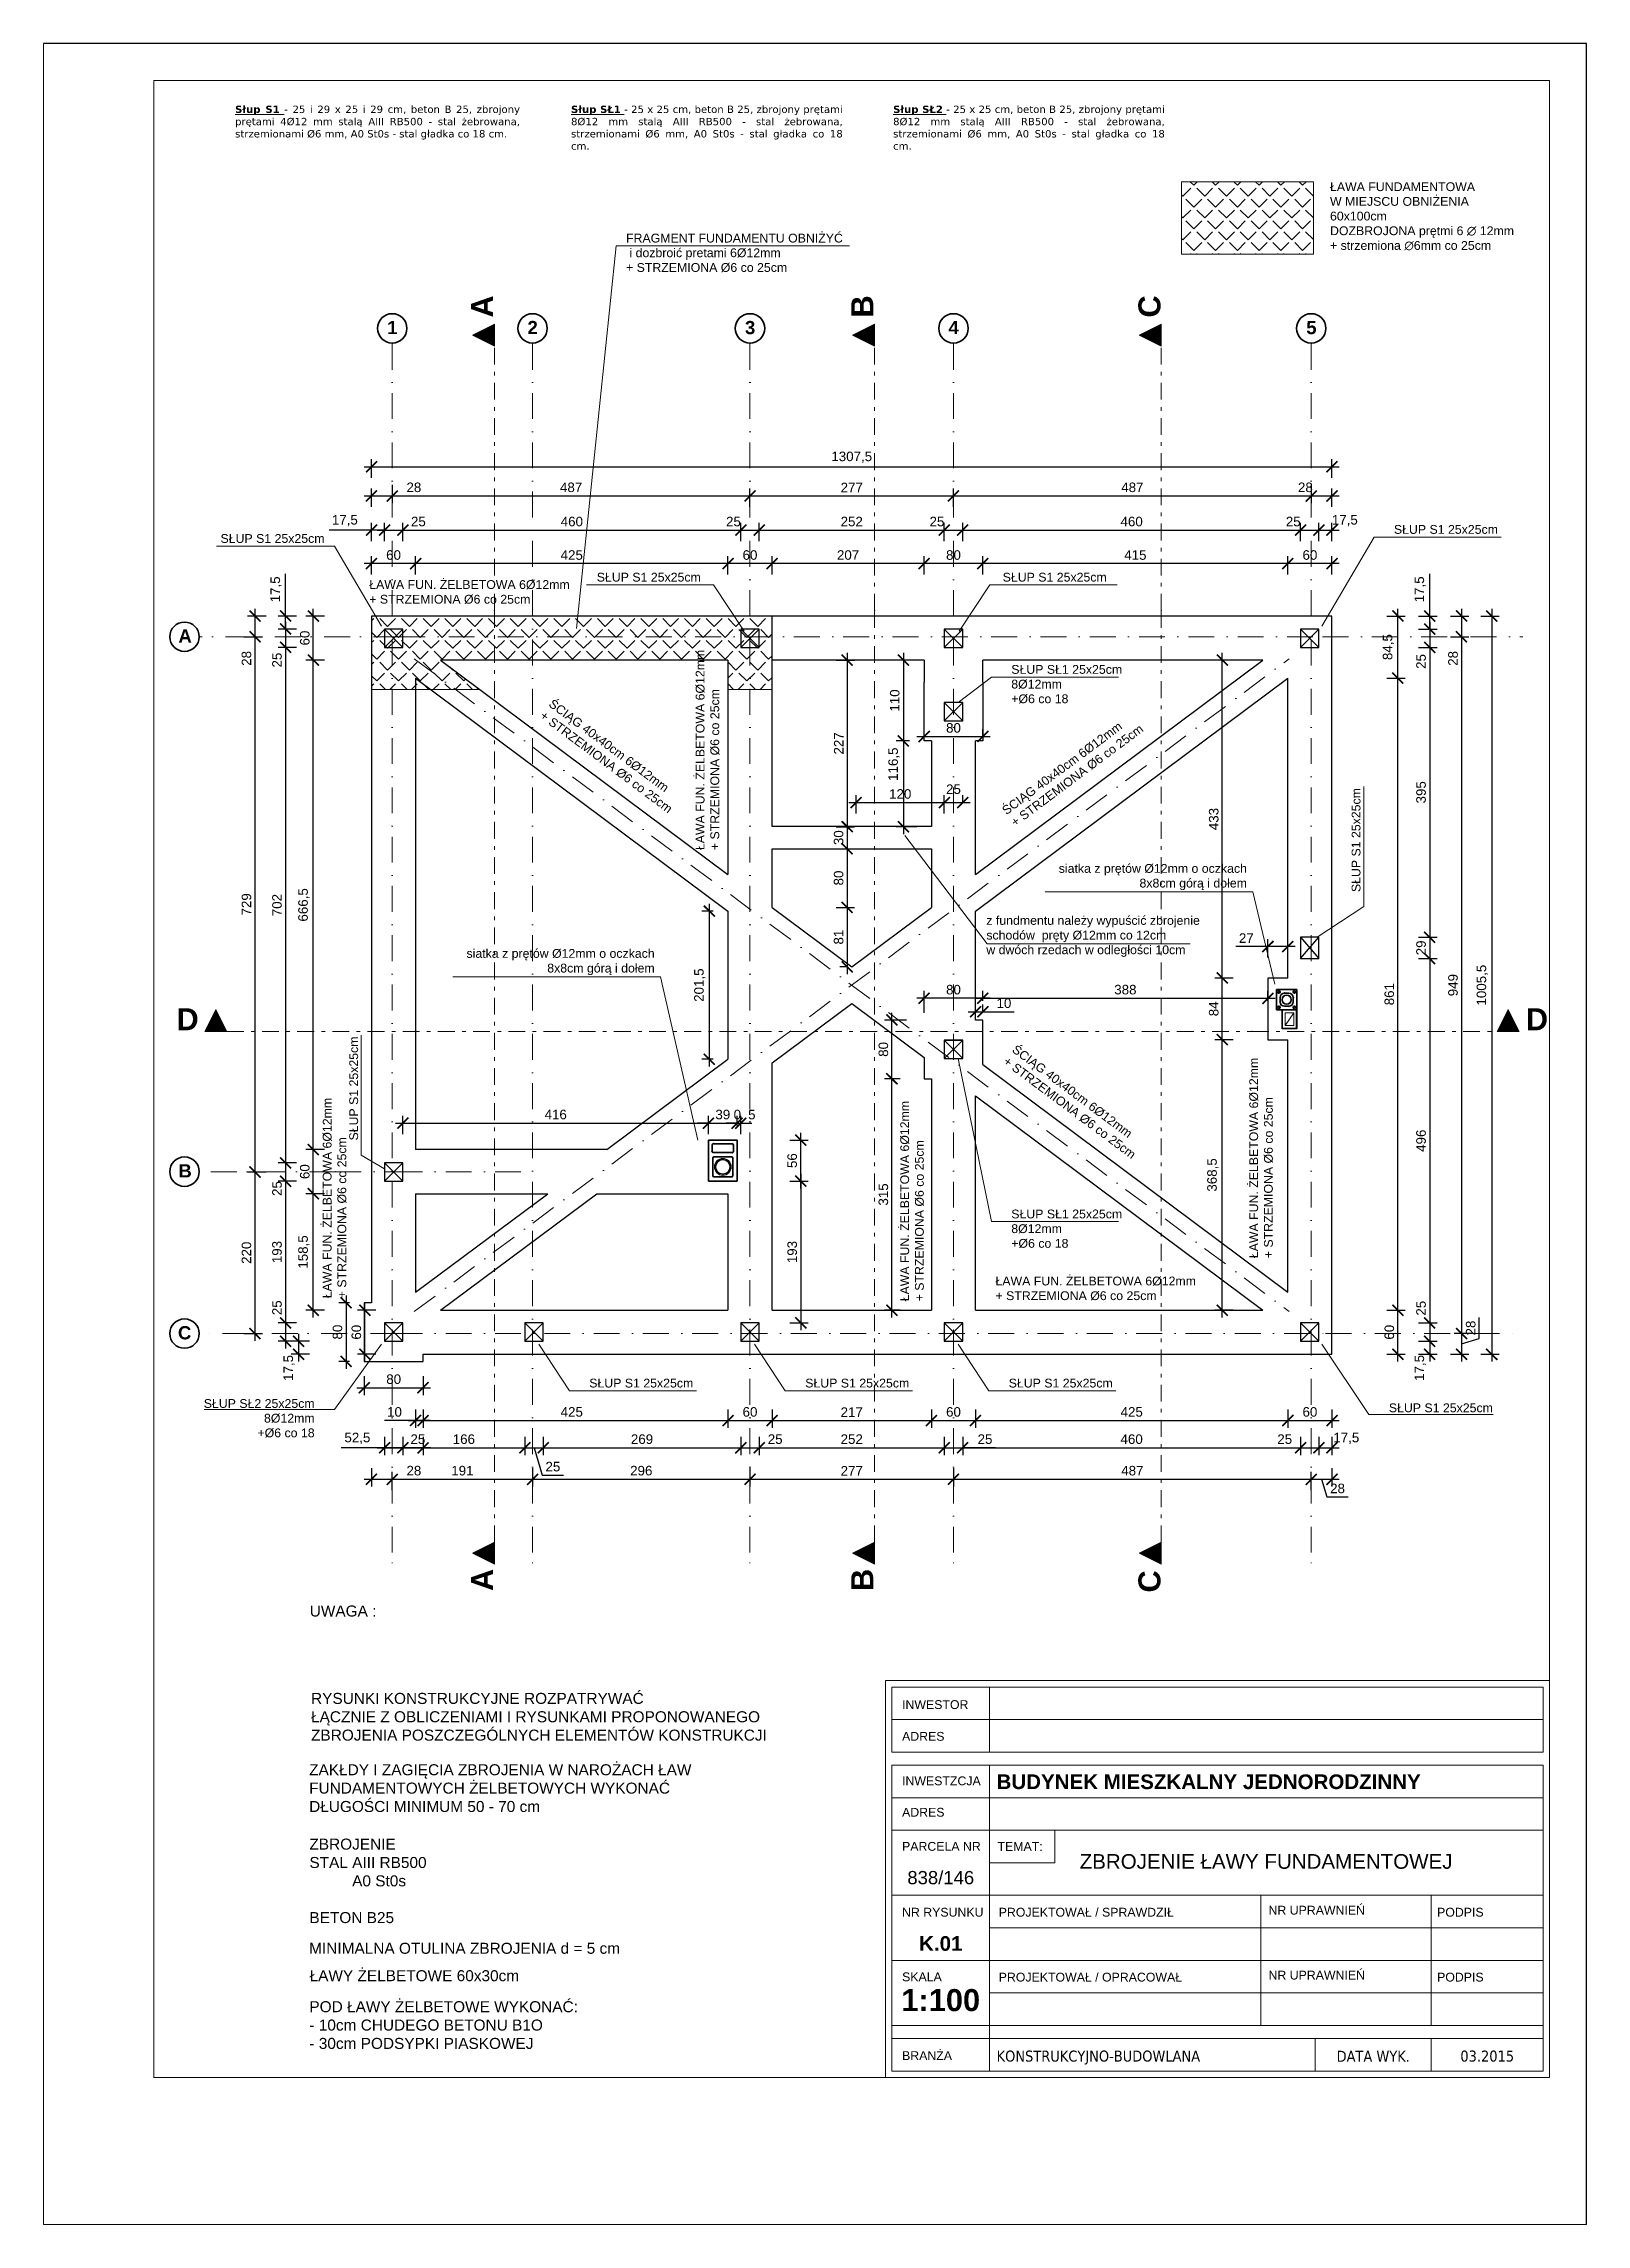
# Paper-space layout 'K.01' of a CAD drawing. Header units: millimetres. Extents: x -1051 to 1049, y -1649 to 1321.
# The model-space entities are those that its viewports show. They can reach past a viewport. Long polylines and large blocks are cut down to what shows.
import ezdxf
from ezdxf.enums import TextEntityAlignment as Align

# ---------------------------------------------------------------- set-up
doc = ezdxf.new("R2010")
doc.units = ezdxf.units.MM
for name, pattern in [('ACAD_ISO03W100', [30, 12, -18]), ('DASHED3', [65, 40, -10, 5, -10]), ('Kropki i Kreski', [67.027776, 35.277777, -17.638888, 0, -14.111111]), ('Przerywana', [16.4, 8.2, -8.2]), ('Przerywana podwójnie', [47.9, 22.9, -10, 5, -10])]:
    doc.linetypes.add(name, pattern=pattern)
for name, color, linetype, lineweight in [('2D - Ogólne_Nr_Pióra__21', 7, 'Continuous', 35), ('a_beton_c', 3, 'ACAD_ISO03W100', 25), ('a_murowane_b', 20, 'Continuous', 30), ('a_opisy', 252, 'Continuous', 9), ('a_wymiary', 250, 'Continuous', 9), ('Konstrukcja - Ogólne_Nr_Pióra__1', 7, 'Continuous', 5), ('Konstrukcja - Ogólne_Nr_Pióra__21', 7, 'Continuous', 35), ('Konstrukcja - Siatka mod_Nr_Pióra__1', 7, 'Continuous', 5), ('Konstrukcja - Siatka mod_Nr_Pióra__7', 7, 'Continuous', 35), ('Opisy - Tekst_Nr_Pióra__1', 7, 'Continuous', 13), ('Opisy - Tekst_Nr_Pióra__7', 7, 'Continuous', 35), ('Znaczniki - Przekroje_Nr_Pióra__1', 7, 'Continuous', 5)]:
    doc.layers.add(name, color=color, linetype=linetype, lineweight=lineweight)
for name, color, linetype in [('Konstrukcja - Ogólne', 7, 'Continuous'), ('Konstrukcja - Siatka mod', 7, 'Continuous'), ('Znaczniki - Przekroje', 7, 'Continuous')]:
    doc.layers.add(name, color=color, linetype=linetype)
for name, color, linetype, lineweight, true_color in [('Konstrukcja - Ogólne_Nr_Pióra__3', 7, 'Continuous', 5, 0xff6600), ('Konstrukcja - Ogólne_Nr_Pióra__5', 7, 'Continuous', 5, 0x40a5ff), ('Konstrukcja - Siatka mod_Nr_Pióra__4', 7, 'Continuous', 5, 0x029e21), ('Opisy - Tekst_Nr_Pióra__2', 7, 'Continuous', 15, 0x7f7f7f), ('Znaczniki - Przekroje_Nr_Pióra__5', 7, 'Continuous', 5, 0x40a5ff)]:
    doc.layers.add(name, color=color, linetype=linetype, lineweight=lineweight, true_color=true_color)
doc.styles.add('GENERATED_STYLE_1', font='arialbd.ttf')
doc.styles.add('GENERATED_STYLE_2', font='tahoma.ttf')
doc.styles.add('GENERATED_STYLE_3', font='arial.ttf')
doc.styles.add('GENERATED_STYLE_4', font='arial.ttf')
doc.styles.get("Standard").update_dxf_attribs({"font": 'arial.ttf'})
doc.dimstyles.new('1-100', dxfattribs={"dimtxt": 13, "dimasz": 15, "dimexe": 10, "dimexo": 20, "dimgap": 5, "dimtad": 1, "dimdec": 1, "dimrnd": 0.5, "dimtxsty": 'Standard', "dimblk": 'ARCHTICK', "dimcen": 0.09, "dimdle": 10, "dimadec": 0, "dimazin": 0, "dimtfac": 1, "dimtdec": 1, "dimtofl": 0, "dimtmove": 0, "dimatfit": 3, "dimfxl": 10, "dimfxlon": 1, "dimtolj": 1, "dimtzin": 0, "dimarcsym": 0})

psp = doc.layouts.new('K.01')

msp = doc.modelspace()

# ---------------------------------------------------------------- texts
at = {"layer": 'a_opisy'}
for s, insert, char_height, width, attachment_point in [('\\pxqj;{\\fVerdana|b1|i0|c238|p34;\\H0.83333x;\\L\\C0;Słup S1\\fVerdana|b0|i0|c238|p34;\\l - 25 i 29 x 25 i 29 cm, beton B 25, zbrojony prętami 4\\fVerdana|b0|i0|c0|p34;Ø1\\fVerdana|b0|i0|c238|p34;2 mm stalą AIII RB500\\fVerdana Baltic|b0|i0|c186|p34; - stal żebrowana, strzemionami Ø6 mm, A0 St0s - stal gładka\\fVerdana|b0|i0|c238|p34; co 18 cm.}', (6075, -9692.39), 12, 386.6768, 1), ('\\pxl1.5,qj;{\\fVerdana|b1|i0|c238|p34;\\H0.83333x;\\L\\C0;Słup SŁ1\\fVerdana|b0|i0|c238|p34;\\l - 25 x 25 cm, beton B 25, zbrojony prętami 8\\fVerdana|b0|i0|c0|p34;Ø1\\fVerdana|b0|i0|c238|p34;2\\fVerdana Baltic|b0|i0|c186|p34; mm stalą AIII RB500 - stal żebrowana, strzemionami Ø6 mm, A0 St0s - stal gładka co \\fVerdana|b0|i0|c238|p34;18 cm.}', (6514.31, -9692.39), 12, 386.6768, 1), ('\\pxl1.5,qj;{\\fVerdana|b1|i0|c238|p34;\\H0.83333x;\\L\\C0;Słup SŁ2\\fVerdana|b0|i0|c238|p34;\\l - 25 x 25 cm, beton B 25\\fVerdana Baltic|b0|i0|c186|p34;, zbrojony prętami 8Ø12 mm stalą AIII RB500 - stal żebrowana, strzemionami Ø6 mm, A0 St0s - stal gładka co 18 cm.}', (6952.73, -9692.39), 12, 386.6768, 1), ('ŁAWA FUNDAMENTOWA\\PW MIEJSCU OBNIŻENIA\\P60x100cm\\PDOZBROJONA prętmi 6 ∅ 12mm\\P+ strzemiona ∅6mm co 25cm', (7565.44, -9796.79), 12, 526.9312, 1), ('FRAGMENT FUNDAMENTU OBNIŻYĆ\\P i dozbroić pretami 6%%C12mm \\P+ STRZEMIONA %%C6 co 25cm', (6607.16, -9866.8), 12, 526.9312, 1), ('SŁUP S1 25x25cm', (6196.77, -10275.89), 12, 285.6, 3), ('SŁUP S1 25x25cm', (7652.42, -10263.54), 12, 285.6, 1), ('ŁAWA FUN. ŻELBETOWA 6%%C12mm \\P+ STRZEMIONA %%C6 co 25cm', (6257.62, -10338.65), 12, 526.9312, 1), ('SŁUP S1 25x25cm', (6567.34, -10328.58), 12, 285.6, 1), ('SŁUP S1 25x25cm', (7261.49, -10328.58), 12, 285.6, 3), ('SŁUP SŁ1 25x25cm\\P8%%C12mm\\P+%%C6 co 18', (7131.57, -10454.21), 12, 285.6, 1), ('SŁUP SŁ1 25x25cm\\P8%%C12mm\\P+%%C6 co 18', (7131.57, -11195.86), 12, 285.6, 1), ('ŁAWA FUN. ŻELBETOWA 6%%C12mm \\P+ STRZEMIONA %%C6 co 25cm', (7110.06, -11287.15), 12, 526.9312, 1), ('SŁUP S1 25x25cm', (6557.07, -11426.17), 12, 285.6, 1), ('SŁUP S1 25x25cm', (6851.06, -11426.17), 12, 285.6, 1), ('SŁUP S1 25x25cm', (7128.06, -11426.17), 12, 285.6, 1), ('SŁUP SŁ2 25x25cm\\P8%%C12mm\\P+%%C6 co 18', (6183.28, -11506.42), 12, 285.6, 9), ('SŁUP S1 25x25cm', (7645.55, -11472.04), 12, 285.6, 7), ('{\\fArial|b0|i0|c238|p34;UWAGA : }', (6176.6, -11735.08), 15, 143.2927, 1), ('{\\fArial|b0|i0|c238|p34;RYSUNKI KONSTRUKCYJNE ROZPATRYWAĆ \\PŁĄCZNIE Z OBLICZENIAMI I RYSUNKAMI PROPONOWANEGO \\PZBROJENIA POSZCZEGÓLNYCH ELEMENTÓW KONSTRUKCJI}', (6178.37, -11854.1), 15, 697.4454, 1), ('ZAKŁDY I ZAGIĘCIA ZBROJENIA W NAROŻACH ŁAW FUNDAMENTOWYCH ŻELBETOWYCH WYKONAĆ DŁUGOŚCI MINIMUM 50 - 70 cm', (6175.82, -11951.28), 15, 585.124, 1), ('ZBROJENIE \\PSTAL AIII RB500 \\P          A0 St0s\\P\\PBETON B25', (6176.14, -12052.57), 15, 319.2534, 1), ('{\\fArial|b0|i0|c238|p34;MINIMALNA OTULINA ZBROJENIA d = 5 cm }', (6175.82, -12194.41), 15, 427.0721, 1), ('{\\fArial|b0|i0|c238|p34;ŁAWY ŻELBETOWE 60x30cm}', (6176.4, -12231.76), 15, 427.0721, 1), ('{\\fArial|b0|i0|c238|p34;POD ŁAWY ŻELBETOWE WYKONAĆ:\\P- 10cm CHUDEGO BETONU B1O\\P- 30cm PODSYPKI PIASKOWEJ}', (6176.14, -12273.96), 15, 427.0721, 1)]:
    msp.add_mtext(s, dxfattribs=dict(at, insert=insert, char_height=char_height, width=width, attachment_point=attachment_point))
at = {"layer": 'a_opisy', "char_height": 12, "attachment_point": 1}
for s, insert, width, rotation in [('ŁAWA FUN. ŻELBETOWA 6%%C12mm \\P+ STRZEMIONA %%C6 co 25cm', (6701.95, -10706.31), 526.9312, 90), ('ŚCIĄG 40x40cm 6%%C12mm \\P+ STRZEMIONA %%C6 co 25cm', (6507.98, -10499.82), 526.9312, 323.26118), ('ŚCIĄG 40x40cm 6%%C12mm \\P+ STRZEMIONA %%C6 co 25cm', (7117.59, -10649.26), 526.9312, 36.73882), ('SŁUP S1 25x25cm', (7594.88, -10763.47), 285.6, 90), ('SŁUP S1 25x25cm', (6230.43, -11101.79), 285.6, 90), ('ŚCIĄG 40x40cm 6%%C12mm \\P+ STRZEMIONA %%C6 co 25cm', (7138.74, -10970.64), 526.9312, 323.26118), ('ŁAWA FUN. ŻELBETOWA 6%%C12mm \\P+ STRZEMIONA %%C6 co 25cm', (7455.54, -11262.06), 526.9312, 90), ('ŁAWA FUN. ŻELBETOWA 6%%C12mm \\P+ STRZEMIONA %%C6 co 25cm', (6194.3, -11316.62), 526.9312, 90), ('ŁAWA FUN. ŻELBETOWA 6%%C12mm \\P+ STRZEMIONA %%C6 co 25cm', (6980.46, -11320.8), 526.9312, 90)]:
    msp.add_mtext(s, dxfattribs=dict(at, insert=insert, width=width, rotation=rotation))
at = {"layer": 'a_opisy', "linetype": 'DASHED3', "char_height": 12, "width": 294.4432}
for s, insert, attachment_point in [('{\\fArial|b0|i0|c238|p34;siatka z prętów %%c12mm o oczkach 8x8cm górą i dołem}', (7452.38, -10725.23), 3), ('z fundmentu należy wypuścić zbrojenie schodów  pręty %%C12mm co 12cm\\Pw dwóch rzedach w odległości 10cm', (7097.59, -10796.07), 1), ('{\\fArial|b0|i0|c238|p34;siatka z prętów %%c12mm o oczkach 8x8cm górą i dołem}', (6646.19, -10840.99), 3)]:
    msp.add_mtext(s, dxfattribs=dict(at, insert=insert, attachment_point=attachment_point))
at = {"layer": 'Opisy - Tekst_Nr_Pióra__2', "linetype": 'Continuous', "char_height": 12, "attachment_point": 1, "style": 'GENERATED_STYLE_4'}
for s, insert in [('{INWESTOR}', (6982.91, -11864.04)), ('{ADRES}', (6982.91, -11907.26)), ('{INWESTZCJA}', (6982.91, -11967.92)), ('{ADRES}', (6982.91, -12010.66)), ('{PARCELA NR}', (6982.91, -12057.11)), ('{TEMAT:}', (7112.82, -12057.2)), ('{NR RYSUNKU}', (6982.91, -12146.79)), ('{PROJEKTOWAŁ / SPRAWDZIŁ}', (7114.48, -12146.79)), ('{NR UPRAWNIEŃ}', (7481.72, -12144.03)), ('{PODPIS}', (7711.21, -12146.79)), ('{SKALA}', (6982.91, -12234.83)), ('{PROJEKTOWAŁ / OPRACOWAŁ}', (7114.48, -12235.19)), ('{NR UPRAWNIEŃ}', (7481.72, -12232.43)), ('{PODPIS}', (7711.21, -12235.19)), ('{BRANŻA}', (6982.91, -12342.08))]:
    msp.add_mtext(s, dxfattribs=dict(at, insert=insert))
at = {"layer": 'Opisy - Tekst_Nr_Pióra__7', "linetype": 'Continuous'}
for s, insert, char_height, attachment_point, style in [('{BUDYNEK MIESZKALNY JEDNORODZINNY}', (7111.53, -11965.09), 20, 1, 'GENERATED_STYLE_1'), ('{\\fArial|b0|i0|c238|p34;ZBROJENIE ŁAWY FUNDAMENTOWEJ}', (7224.66, -12073.64), 20, 1, 'GENERATED_STYLE_1'), ('{838/146}', (7035.57, -12114.92), 18, 8, 'GENERATED_STYLE_3'), ('K.01', (7035.57, -12205.66), 20, 8, 'GENERATED_STYLE_1'), ('{1:100}', (7035.57, -12287.93), 30, 8, 'GENERATED_STYLE_1'), ('KONSTRUKCYJNO-BUDOWLANA', (7111.55, -12341.23), 15, 1, 'GENERATED_STYLE_2'), ('{DATA WYK.}', (7624.28, -12341.49), 15, 2, 'GENERATED_STYLE_2'), ('{03.2015}', (7779.42, -12341.23), 15, 2, 'GENERATED_STYLE_2')]:
    msp.add_mtext(s, dxfattribs=dict(at, insert=insert, char_height=char_height, attachment_point=attachment_point, style=style))

# ---------------------------------------------------------------- blocks, each defined once
blk = doc.blocks.new('Standardowy znacznik siatki')
at = {"layer": 'Konstrukcja - Siatka mod_Nr_Pióra__4', "linetype": 'Kropki i Kreski'}
for p, q in [((272.5, 0), (0, 0)), ((272.5, 0), (1529.2, 0)), ((1529.2, 0), (1801.7, 0))]:
    blk.add_line(p, q, dxfattribs=at)
blk.add_point((272.5, 0), dxfattribs=at)
blk.add_point((272.5, 0), dxfattribs=at)
at = {"layer": 'Konstrukcja - Siatka mod_Nr_Pióra__7', "linetype": 'Continuous'}
blk.add_circle((-20, 0), 20, dxfattribs=at)
at = {"layer": 'Konstrukcja - Siatka mod_Nr_Pióra__1', "style": 'GENERATED_STYLE_1'}
blk.add_attdef('AC_MarkerText_1', text='', height=18, dxfattribs=at).set_placement((-28.2, -13.3), align=Align.BOTTOM_LEFT)
blk = doc.blocks.new('Standardowy znacznik siatki_2')
at = {"layer": 'Konstrukcja - Siatka mod_Nr_Pióra__4', "linetype": 'Kropki i Kreski'}
for p, q in [((268.5, 0), (1533.2, 0)), ((1533.2, 0), (1801.7, 0)), ((268.5, 0), (0, 0))]:
    blk.add_line(p, q, dxfattribs=at)
blk.add_point((268.5, 0), dxfattribs=at)
blk.add_point((268.5, 0), dxfattribs=at)
at = {"layer": 'Konstrukcja - Siatka mod_Nr_Pióra__7', "linetype": 'Continuous'}
blk.add_circle((-20, 0), 20, dxfattribs=at)
at = {"layer": 'Konstrukcja - Siatka mod_Nr_Pióra__1', "style": 'GENERATED_STYLE_1'}
blk.add_attdef('AC_MarkerText_1', text='', height=18, dxfattribs=at).set_placement((-28.9, -13.3), align=Align.BOTTOM_LEFT)
blk = doc.blocks.new('Standardowy znacznik siatki_3')
at = {"layer": 'Konstrukcja - Siatka mod_Nr_Pióra__4', "linetype": 'Kropki i Kreski'}
for p, q in [((1, 0), (0, 0)), ((1, 0), (1660.6, 0)), ((1660.6, 0), (1661.6, 0))]:
    blk.add_line(p, q, dxfattribs=at)
blk.add_point((1, 0), dxfattribs=at)
blk.add_point((1, 0), dxfattribs=at)
at = {"layer": 'Konstrukcja - Siatka mod_Nr_Pióra__7', "linetype": 'Continuous'}
blk.add_circle((-20, 0), 20, dxfattribs=at)
at = {"layer": 'Konstrukcja - Siatka mod_Nr_Pióra__1', "style": 'GENERATED_STYLE_1'}
blk.add_attdef('AC_MarkerText_1', text='', height=18, rotation=90, dxfattribs=at).set_placement((-6.7, -6.8), align=Align.BOTTOM_LEFT)
blk = doc.blocks.new('Standardowy znacznik siatki_4')
at = {"layer": 'Konstrukcja - Siatka mod_Nr_Pióra__4', "linetype": 'Kropki i Kreski'}
for p, q in [((1, 0), (0, 0)), ((1, 0), (1660.6, 0)), ((1660.6, 0), (1661.6, 0))]:
    blk.add_line(p, q, dxfattribs=at)
blk.add_point((1, 0), dxfattribs=at)
blk.add_point((1, 0), dxfattribs=at)
at = {"layer": 'Konstrukcja - Siatka mod_Nr_Pióra__7', "linetype": 'Continuous'}
blk.add_circle((-20, 0), 20, dxfattribs=at)
at = {"layer": 'Konstrukcja - Siatka mod_Nr_Pióra__1', "style": 'GENERATED_STYLE_1'}
blk.add_attdef('AC_MarkerText_1', text='', height=18, rotation=90, dxfattribs=at).set_placement((-6.7, -6.8), align=Align.BOTTOM_LEFT)
blk = doc.blocks.new('Standardowy znacznik siatki_5')
at = {"layer": 'Konstrukcja - Siatka mod_Nr_Pióra__4', "linetype": 'Kropki i Kreski'}
for p, q in [((1, 0), (0, 0)), ((1, 0), (1660.6, 0)), ((1660.6, 0), (1661.6, 0))]:
    blk.add_line(p, q, dxfattribs=at)
blk.add_point((1, 0), dxfattribs=at)
blk.add_point((1, 0), dxfattribs=at)
at = {"layer": 'Konstrukcja - Siatka mod_Nr_Pióra__7', "linetype": 'Continuous'}
blk.add_circle((-20, 0), 20, dxfattribs=at)
at = {"layer": 'Konstrukcja - Siatka mod_Nr_Pióra__1', "style": 'GENERATED_STYLE_1'}
blk.add_attdef('AC_MarkerText_1', text='', height=18, rotation=90, dxfattribs=at).set_placement((-6.7, -6.8), align=Align.BOTTOM_LEFT)
blk = doc.blocks.new('Standardowy znacznik siatki_6')
at = {"layer": 'Konstrukcja - Siatka mod_Nr_Pióra__4', "linetype": 'Kropki i Kreski'}
for p, q in [((1, 0), (0, 0)), ((1, 0), (1660.6, 0)), ((1660.6, 0), (1661.6, 0))]:
    blk.add_line(p, q, dxfattribs=at)
blk.add_point((1, 0), dxfattribs=at)
blk.add_point((1, 0), dxfattribs=at)
at = {"layer": 'Konstrukcja - Siatka mod_Nr_Pióra__7', "linetype": 'Continuous'}
blk.add_circle((-20, 0), 20, dxfattribs=at)
at = {"layer": 'Konstrukcja - Siatka mod_Nr_Pióra__1', "style": 'GENERATED_STYLE_1'}
blk.add_attdef('AC_MarkerText_1', text='', height=18, rotation=90, dxfattribs=at).set_placement((-6.7, -6.8), align=Align.BOTTOM_LEFT)
blk = doc.blocks.new('Standardowy znacznik siatki_7')
at = {"layer": 'Konstrukcja - Siatka mod_Nr_Pióra__4', "linetype": 'Kropki i Kreski'}
for p, q in [((185.3, 0), (268.5, 0)), ((268.5, 0), (453.8, 0)), ((185.3, 0), (0, 0))]:
    blk.add_line(p, q, dxfattribs=at)
blk.add_point((185.3, 0), dxfattribs=at)
blk.add_point((185.3, 0), dxfattribs=at)
at = {"layer": 'Konstrukcja - Siatka mod_Nr_Pióra__7', "linetype": 'Continuous'}
blk.add_circle((-20, 0), 20, dxfattribs=at)
at = {"layer": 'Konstrukcja - Siatka mod_Nr_Pióra__1', "style": 'GENERATED_STYLE_1'}
blk.add_attdef('AC_MarkerText_1', text='', height=18, dxfattribs=at).set_placement((-28.2, -13.3), align=Align.BOTTOM_LEFT)
blk = doc.blocks.new('Standardowy znacznik siatki_8')
at = {"layer": 'Konstrukcja - Siatka mod_Nr_Pióra__4', "linetype": 'Kropki i Kreski'}
for p, q in [((1, 0), (0, 0)), ((1, 0), (1660.6, 0)), ((1660.6, 0), (1661.6, 0))]:
    blk.add_line(p, q, dxfattribs=at)
blk.add_point((1, 0), dxfattribs=at)
blk.add_point((1, 0), dxfattribs=at)
at = {"layer": 'Konstrukcja - Siatka mod_Nr_Pióra__7', "linetype": 'Continuous'}
blk.add_circle((-20, 0), 20, dxfattribs=at)
at = {"layer": 'Konstrukcja - Siatka mod_Nr_Pióra__1', "style": 'GENERATED_STYLE_1'}
blk.add_attdef('AC_MarkerText_1', text='', height=18, rotation=90, dxfattribs=at).set_placement((-6.7, -6.8), align=Align.BOTTOM_LEFT)
blk = doc.blocks.new('Płaszczyzna odcinająca_2', base_point=(9599.1, -311.1))
at = {"layer": 'Znaczniki - Przekroje_Nr_Pióra__1', "linetype": 'Continuous'}
for points in [[(9599.1, 1362.7), (9599.1, 1332.7), (9569.1, 1347.7)], [(9599.1, -326.1), (9599.1, -296.1), (9569.1, -311.1)]]:
    blk.add_hatch(color=256, dxfattribs=at).paths.add_polyline_path(points, flags=0)
for p, q in [((9569.1, 1347.7), (9599.1, 1362.7)), ((9599.1, 1332.7), (9569.1, 1347.7)), ((9599.1, 1362.7), (9599.1, 1332.7)), ((9599.1, -296.1), (9569.1, -311.1)), ((9599.1, -326.1), (9599.1, -296.1)), ((9569.1, -311.1), (9599.1, -326.1))]:
    blk.add_line(p, q, dxfattribs=at)
at = {"layer": 'Znaczniki - Przekroje_Nr_Pióra__5', "linetype": 'Przerywana podwójnie'}
for p, q in [((9599.1, 972.5), (9599.1, 1332.7)), ((9599.1, -296.1), (9599.1, 972.5))]:
    blk.add_line(p, q, dxfattribs=at)
blk.add_point((9599.1, 972.5), dxfattribs=at)
at = {"layer": 'Znaczniki - Przekroje_Nr_Pióra__1', "linetype": 'Continuous', "char_height": 30, "attachment_point": 7, "rotation": 90, "style": 'GENERATED_STYLE_1'}
for insert in [(9597.4, 1371.7), (9597.4, -362.6)]:
    blk.add_mtext('{B}', dxfattribs=dict(at, insert=insert))
blk = doc.blocks.new('Płaszczyzna odcinająca_3', base_point=(9989.4, -311.1))
at = {"layer": 'Znaczniki - Przekroje_Nr_Pióra__1', "linetype": 'Continuous'}
for points in [[(9989.4, 1362.7), (9989.4, 1332.7), (9959.4, 1347.7)], [(9989.4, -326.1), (9989.4, -296.1), (9959.4, -311.1)]]:
    blk.add_hatch(color=256, dxfattribs=at).paths.add_polyline_path(points, flags=0)
for p, q in [((9959.4, 1347.7), (9989.4, 1362.7)), ((9989.4, 1332.7), (9959.4, 1347.7)), ((9989.4, 1362.7), (9989.4, 1332.7)), ((9989.4, -296.1), (9959.4, -311.1)), ((9989.4, -326.1), (9989.4, -296.1)), ((9959.4, -311.1), (9989.4, -326.1))]:
    blk.add_line(p, q, dxfattribs=at)
at = {"layer": 'Znaczniki - Przekroje_Nr_Pióra__5', "linetype": 'Przerywana podwójnie'}
for p, q in [((9989.4, 972.5), (9989.4, 1332.7)), ((9989.4, -296.1), (9989.4, 972.5))]:
    blk.add_line(p, q, dxfattribs=at)
blk.add_point((9989.4, 972.5), dxfattribs=at)
at = {"layer": 'Znaczniki - Przekroje_Nr_Pióra__1', "linetype": 'Continuous', "char_height": 30, "attachment_point": 7, "rotation": 90, "style": 'GENERATED_STYLE_1'}
for insert in [(9988.7, 1371.7), (9988.7, -364.7)]:
    blk.add_mtext('{C}', dxfattribs=dict(at, insert=insert))
blk = doc.blocks.new('Płaszczyzna odcinająca_4', base_point=(8702.4, 399.4))
at = {"layer": 'Znaczniki - Przekroje_Nr_Pióra__1', "linetype": 'Continuous'}
for points in [[(8687.4, 399.4), (8717.4, 399.4), (8702.4, 429.4)], [(10476.6, 399.4), (10446.6, 399.4), (10461.6, 429.4)]]:
    blk.add_hatch(color=256, dxfattribs=at).paths.add_polyline_path(points, flags=0)
for p, q in [((8702.4, 429.4), (8687.4, 399.4)), ((8717.4, 399.4), (8702.4, 429.4)), ((10446.6, 399.4), (10461.6, 429.4)), ((10461.6, 429.4), (10476.6, 399.4)), ((8687.4, 399.4), (8717.4, 399.4)), ((10476.6, 399.4), (10446.6, 399.4))]:
    blk.add_line(p, q, dxfattribs=at)
at = {"layer": 'Znaczniki - Przekroje_Nr_Pióra__5', "linetype": 'Przerywana podwójnie'}
for p, q in [((8717.4, 399.4), (10112.9, 399.4)), ((10112.9, 399.4), (10446.6, 399.4))]:
    blk.add_line(p, q, dxfattribs=at)
blk.add_point((10112.9, 399.4), dxfattribs=at)
at = {"layer": 'Znaczniki - Przekroje_Nr_Pióra__1', "linetype": 'Continuous', "char_height": 30, "attachment_point": 7, "style": 'GENERATED_STYLE_1'}
for insert in [(8648.8, 401.1), (10485.6, 401.1)]:
    blk.add_mtext('{D}', dxfattribs=dict(at, insert=insert))
blk = doc.blocks.new('Płaszczyzna odcinająca_1', base_point=(9081.8, -311.1))
at = {"layer": 'Znaczniki - Przekroje_Nr_Pióra__1', "linetype": 'Continuous'}
for points in [[(9081.8, 1362.7), (9081.8, 1332.7), (9051.8, 1347.7)], [(9081.8, -326.1), (9081.8, -296.1), (9051.8, -311.1)]]:
    blk.add_hatch(color=256, dxfattribs=at).paths.add_polyline_path(points, flags=0)
for p, q in [((9051.8, 1347.7), (9081.8, 1362.7)), ((9081.8, 1332.7), (9051.8, 1347.7)), ((9081.8, 1362.7), (9081.8, 1332.7)), ((9081.8, -296.1), (9051.8, -311.1)), ((9081.8, -326.1), (9081.8, -296.1)), ((9051.8, -311.1), (9081.8, -326.1))]:
    blk.add_line(p, q, dxfattribs=at)
at = {"layer": 'Znaczniki - Przekroje_Nr_Pióra__5', "linetype": 'Przerywana podwójnie'}
for p, q in [((9081.8, 972.5), (9081.8, 1332.7)), ((9081.8, -296.1), (9081.8, 972.5))]:
    blk.add_line(p, q, dxfattribs=at)
blk.add_point((9081.8, 972.5), dxfattribs=at)
at = {"layer": 'Znaczniki - Przekroje_Nr_Pióra__1', "linetype": 'Continuous', "char_height": 30, "attachment_point": 7, "rotation": 90, "style": 'GENERATED_STYLE_1'}
for insert in [(9080, 1371.7), (9080, -362.6)]:
    blk.add_mtext('{A}', dxfattribs=dict(at, insert=insert))
blk = doc.blocks.new('SCHIEDEL_Avant_01')
at = {"layer": 'Konstrukcja - Ogólne_Nr_Pióra__21', "linetype": 'Continuous'}
for p, q in [((0, 28), (28, 28)), ((0, 0), (0, 28)), ((28, 0), (0, 0)), ((5, 11), (5, 17)), ((11, 23), (17, 23)), ((17, 5), (11, 5)), ((23, 17), (23, 11)), ((28, 28), (28, 0))]:
    blk.add_line(p, q, dxfattribs=at)
blk.add_circle((14, 14), 6, dxfattribs=at)
for centre, radius, start, end in [((3.4726, 24.5), 1.5, 0, 270), ((3.4863, 3.4863), 1.5, 90, 0), ((3.4726, 24.5), 1.5, 270, 0), ((3.4863, 3.4863), 1.5, 0, 90), ((11, 17), 6, 90, 180), ((11, 11), 6, 180, 270), ((17, 17), 6, 0, 90), ((17, 11), 6, 270, 0), ((24.4863, 24.5137), 1.5, 270, 180), ((24.4863, 24.5137), 1.5, 180, 270), ((24.5, 3.5), 1.5, 90, 180), ((24.5, 3.5), 1.5, 180, 90)]:
    blk.add_arc(centre, radius, start, end, dxfattribs=at)
for p in [(3.4726, 23), (3.4863, 4.9863), (4.9726, 24.5), (4.9863, 3.4863), (5, 11), (11, 23), (17, 5), (22.9863, 24.5137), (23, 17), (23, 3.5), (24.4863, 23.0137), (24.5, 5)]:
    blk.add_point(p, dxfattribs=at)
at = {"layer": 'Konstrukcja - Ogólne_Nr_Pióra__3', "linetype": 'Continuous'}
for radius, start, end in [(6.5, 0, 180), (6.5, 180, 0), (6, 0, 180), (6, 180, 0)]:
    blk.add_arc((14, 14), radius, start, end, dxfattribs=at)
blk = doc.blocks.new('*X93')
at = {"layer": 'Konstrukcja - Ogólne_Nr_Pióra__1', "linetype": 'Continuous'}
for p, q in [((15, 28.9), (15, 29.8)), ((9.7, 20), (8.1, 19.1)), ((8.1, 19.1), (9.7, 20)), ((15.7, 28.5), (15, 28.9)), ((20, 8.7), (17.7, 10)), ((22.3, 10), (20, 8.7)), ((20, 8.7), (22.3, 10)), ((20, 8.1), (20, 8.7)), ((20, 8.7), (20, 8.1)), ((25, 11.5), (23.7, 10.8)), ((23.7, 10.8), (25, 11.5)), ((25, 28.9), (23.8, 28.2)), ((23.8, 28.2), (25, 28.9)), ((27, 27.7), (25, 28.9)), ((25, 28.9), (27, 27.7)), ((26.4, 10.7), (25, 11.5)), ((25, 11.5), (26.4, 10.7)), ((30, 23.2), (30, 20.2)), ((30, 20.2), (30, 23.2)), ((30, 20.2), (31, 19.7)), ((31, 19.7), (30, 20.2))]:
    blk.add_line(p, q, dxfattribs=at)
blk = doc.blocks.new('SCHIEDEL_Rondo_01')
at = {"layer": 'Konstrukcja - Ogólne_Nr_Pióra__21', "linetype": 'Continuous'}
for p, q in [((0, 39), (56, 39)), ((0, 0), (0, 39)), ((6, 32), (6, 7)), ((32, 33), (7, 33)), ((33, 7), (33, 32)), ((39, 6.5), (39, 32.5)), ((40.5, 34), (49.5, 34)), ((51, 32.5), (51, 6.5)), ((56, 39), (56, 0)), ((56, 0), (0, 0)), ((7, 6), (32, 6)), ((49.5, 5), (40.5, 5))]:
    blk.add_line(p, q, dxfattribs=at)
blk.add_circle((19.5, 19.5), 10, dxfattribs=at)
for centre, radius, start, end in [((7, 32), 1, 90, 180), ((32, 32), 1, 0, 90), ((40.5, 32.5), 1.5, 90, 180), ((49.5, 32.5), 1.5, 0, 90), ((7, 7), 1, 180, 270), ((32, 7), 1, 270, 0), ((40.5, 6.5), 1.5, 180, 270), ((49.5, 6.5), 1.5, 270, 0)]:
    blk.add_arc(centre, radius, start, end, dxfattribs=at)
for p in [(6, 32), (32, 33), (40.5, 34), (51, 32.5), (7, 6), (33, 7), (39, 6.5), (49.5, 5)]:
    blk.add_point(p, dxfattribs=at)
at = {"layer": 'Konstrukcja - Ogólne_Nr_Pióra__3', "linetype": 'Continuous'}
for radius, start, end in [(11.5, 0, 180), (11.5, 180, 0), (10, 0, 180), (10, 180, 0)]:
    blk.add_arc((19.5, 19.5), radius, start, end, dxfattribs=at)
at = {"layer": 'Konstrukcja - Ogólne', "linetype": 'Continuous'}
blk.add_blockref('*X93', (0, 0), dxfattribs=at)
blk = doc.blocks.new('_ArchTick')
at = {"color": 0, "linetype": 'ByBlock', "const_width": 0.15}
blk.add_lwpolyline([(-0.5, -0.5), (0.5, 0.5)], dxfattribs=at)
blk = doc.blocks.new('*D556')
at = {"layer": 'a_wymiary', "color": 0, "lineweight": -2, "transparency": 16777216}
for p, q in [((6320.7, -11483.2), (6278.4, -11483.2)), ((6320.7, -11468.2), (6320.7, -11493.2)), ((6340.9, -11483.2), (6320.7, -11483.2)), ((6330.9, -11468.2), (6330.9, -11493.2))]:
    blk.add_line(p, q, dxfattribs=at)
at = {"layer": 'DEFPOINTS', "color": 0, "transparency": 16777216}
for p in [(6320.7, -11308.4), (6330.9, -11392.9), (6320.7, -11483.2)]:
    blk.add_point(p, dxfattribs=at)
at = {"layer": 'a_wymiary', "color": 0, "lineweight": -2, "transparency": 16777216, "xscale": 15, "yscale": 15, "zscale": 15, "rotation": 180}
blk.add_blockref('_ArchTick', (6320.7, -11483.2), dxfattribs=at)
at = {"layer": 'a_wymiary', "color": 0, "lineweight": -2, "transparency": 16777216, "xscale": 15, "yscale": 15, "zscale": 15}
blk.add_blockref('_ArchTick', (6330.9, -11483.2), dxfattribs=at)
at = {"layer": 'a_wymiary', "color": 0, "transparency": 16777216, "insert": (6292, -11471.5), "char_height": 13, "attachment_point": 5}
blk.add_mtext('\\A1;10', dxfattribs=at)
blk = doc.blocks.new('*D557')
at = {"layer": 'a_wymiary', "color": 0, "lineweight": -2, "transparency": 16777216}
for p, q in [((6310.7, -11483.2), (6755.9, -11483.2)), ((6320.7, -11468.2), (6320.7, -11493.2)), ((6745.9, -11468.2), (6745.9, -11493.2))]:
    blk.add_line(p, q, dxfattribs=at)
at = {"layer": 'DEFPOINTS', "color": 0, "transparency": 16777216}
for p in [(6320.7, -11308.4), (6745.9, -11332.9), (6745.9, -11483.2)]:
    blk.add_point(p, dxfattribs=at)
at = {"layer": 'a_wymiary', "color": 0, "lineweight": -2, "transparency": 16777216, "xscale": 15, "yscale": 15, "zscale": 15, "rotation": 180}
blk.add_blockref('_ArchTick', (6320.7, -11483.2), dxfattribs=at)
at = {"layer": 'a_wymiary', "color": 0, "lineweight": -2, "transparency": 16777216, "xscale": 15, "yscale": 15, "zscale": 15}
blk.add_blockref('_ArchTick', (6745.9, -11483.2), dxfattribs=at)
at = {"layer": 'a_wymiary', "color": 0, "transparency": 16777216, "insert": (6533.3, -11471.5), "char_height": 13, "attachment_point": 5}
blk.add_mtext('\\A1;425', dxfattribs=at)
blk = doc.blocks.new('*D558')
at = {"layer": 'a_wymiary', "color": 0, "lineweight": -2, "transparency": 16777216}
for p, q in [((6735.9, -11483.2), (6815.9, -11483.2)), ((6745.9, -11468.2), (6745.9, -11493.2)), ((6805.9, -11468.2), (6805.9, -11493.2))]:
    blk.add_line(p, q, dxfattribs=at)
at = {"layer": 'DEFPOINTS', "color": 0, "transparency": 16777216}
for p in [(6745.9, -11332.9), (6805.9, -11332.9), (6805.9, -11483.2)]:
    blk.add_point(p, dxfattribs=at)
at = {"layer": 'a_wymiary', "color": 0, "lineweight": -2, "transparency": 16777216, "xscale": 15, "yscale": 15, "zscale": 15, "rotation": 180}
blk.add_blockref('_ArchTick', (6745.9, -11483.2), dxfattribs=at)
at = {"layer": 'a_wymiary', "color": 0, "lineweight": -2, "transparency": 16777216, "xscale": 15, "yscale": 15, "zscale": 15}
blk.add_blockref('_ArchTick', (6805.9, -11483.2), dxfattribs=at)
at = {"layer": 'a_wymiary', "color": 0, "transparency": 16777216, "insert": (6775.9, -11471.5), "char_height": 13, "attachment_point": 5}
blk.add_mtext('\\A1;60', dxfattribs=at)
blk = doc.blocks.new('*D559')
at = {"layer": 'a_wymiary', "color": 0, "lineweight": -2, "transparency": 16777216}
for p, q in [((6795.9, -11483.2), (7032.9, -11483.2)), ((6805.9, -11468.2), (6805.9, -11493.2)), ((7022.9, -11468.2), (7022.9, -11493.2))]:
    blk.add_line(p, q, dxfattribs=at)
at = {"layer": 'DEFPOINTS', "color": 0, "transparency": 16777216}
for p in [(6805.9, -11332.9), (7022.9, -11332.9), (7022.9, -11483.2)]:
    blk.add_point(p, dxfattribs=at)
at = {"layer": 'a_wymiary', "color": 0, "lineweight": -2, "transparency": 16777216, "xscale": 15, "yscale": 15, "zscale": 15, "rotation": 180}
blk.add_blockref('_ArchTick', (6805.9, -11483.2), dxfattribs=at)
at = {"layer": 'a_wymiary', "color": 0, "lineweight": -2, "transparency": 16777216, "xscale": 15, "yscale": 15, "zscale": 15}
blk.add_blockref('_ArchTick', (7022.9, -11483.2), dxfattribs=at)
at = {"layer": 'a_wymiary', "color": 0, "transparency": 16777216, "insert": (6914.4, -11471.7), "char_height": 13, "attachment_point": 5}
blk.add_mtext('\\A1;217', dxfattribs=at)
blk = doc.blocks.new('*D560')
at = {"layer": 'a_wymiary', "color": 0, "lineweight": -2, "transparency": 16777216}
for p, q in [((7012.9, -11483.2), (7092.9, -11483.2)), ((7022.9, -11468.2), (7022.9, -11493.2)), ((7082.9, -11468.2), (7082.9, -11493.2))]:
    blk.add_line(p, q, dxfattribs=at)
at = {"layer": 'DEFPOINTS', "color": 0, "transparency": 16777216}
for p in [(7022.9, -11332.9), (7082.9, -11332.9), (7082.9, -11483.2)]:
    blk.add_point(p, dxfattribs=at)
at = {"layer": 'a_wymiary', "color": 0, "lineweight": -2, "transparency": 16777216, "xscale": 15, "yscale": 15, "zscale": 15, "rotation": 180}
blk.add_blockref('_ArchTick', (7022.9, -11483.2), dxfattribs=at)
at = {"layer": 'a_wymiary', "color": 0, "lineweight": -2, "transparency": 16777216, "xscale": 15, "yscale": 15, "zscale": 15}
blk.add_blockref('_ArchTick', (7082.9, -11483.2), dxfattribs=at)
at = {"layer": 'a_wymiary', "color": 0, "transparency": 16777216, "insert": (7052.9, -11471.5), "char_height": 13, "attachment_point": 5}
blk.add_mtext('\\A1;60', dxfattribs=at)
blk = doc.blocks.new('*D561')
at = {"layer": 'a_wymiary', "color": 0, "lineweight": -2, "transparency": 16777216}
for p, q in [((7072.9, -11483.2), (7518.1, -11483.2)), ((7082.9, -11468.2), (7082.9, -11493.2)), ((7508.1, -11468.2), (7508.1, -11493.2))]:
    blk.add_line(p, q, dxfattribs=at)
at = {"layer": 'DEFPOINTS', "color": 0, "transparency": 16777216}
for p in [(7508.1, -11308.4), (7082.9, -11332.9), (7508.1, -11483.2)]:
    blk.add_point(p, dxfattribs=at)
at = {"layer": 'a_wymiary', "color": 0, "lineweight": -2, "transparency": 16777216, "xscale": 15, "yscale": 15, "zscale": 15, "rotation": 180}
blk.add_blockref('_ArchTick', (7082.9, -11483.2), dxfattribs=at)
at = {"layer": 'a_wymiary', "color": 0, "lineweight": -2, "transparency": 16777216, "xscale": 15, "yscale": 15, "zscale": 15}
blk.add_blockref('_ArchTick', (7508.1, -11483.2), dxfattribs=at)
at = {"layer": 'a_wymiary', "color": 0, "transparency": 16777216, "insert": (7295.5, -11471.5), "char_height": 13, "attachment_point": 5}
blk.add_mtext('\\A1;425', dxfattribs=at)
blk = doc.blocks.new('*D562')
at = {"layer": 'a_wymiary', "color": 0, "lineweight": -2, "transparency": 16777216}
for p, q in [((7498.1, -11483.2), (7578.1, -11483.2)), ((7508.1, -11468.2), (7508.1, -11493.2)), ((7568.1, -11468.2), (7568.1, -11493.2))]:
    blk.add_line(p, q, dxfattribs=at)
at = {"layer": 'DEFPOINTS', "color": 0, "transparency": 16777216}
for p in [(7508.1, -11308.4), (7568.1, -11392.9), (7568.1, -11483.2)]:
    blk.add_point(p, dxfattribs=at)
at = {"layer": 'a_wymiary', "color": 0, "lineweight": -2, "transparency": 16777216, "xscale": 15, "yscale": 15, "zscale": 15, "rotation": 180}
blk.add_blockref('_ArchTick', (7508.1, -11483.2), dxfattribs=at)
at = {"layer": 'a_wymiary', "color": 0, "lineweight": -2, "transparency": 16777216, "xscale": 15, "yscale": 15, "zscale": 15}
blk.add_blockref('_ArchTick', (7568.1, -11483.2), dxfattribs=at)
at = {"layer": 'a_wymiary', "color": 0, "transparency": 16777216, "insert": (7538.1, -11471.5), "char_height": 13, "attachment_point": 5}
blk.add_mtext('\\A1;60', dxfattribs=at)
blk = doc.blocks.new('*D563')
at = {"layer": 'a_wymiary', "color": 0, "lineweight": -2, "transparency": 16777216}
for p, q in [((6260.7, -11548.2), (6260.7, -11573.2)), ((6288.9, -11578.2), (6288.9, -11553.2)), ((6250.7, -11563.2), (6288.9, -11563.2)), ((6288.9, -11563.2), (6332.8, -11563.2))]:
    blk.add_line(p, q, dxfattribs=at)
at = {"layer": 'DEFPOINTS', "color": 0, "transparency": 16777216}
for p in [(6260.7, -11432.9), (6288.9, -11563.2), (6288.9, -11677.3)]:
    blk.add_point(p, dxfattribs=at)
at = {"layer": 'a_wymiary', "color": 0, "lineweight": -2, "transparency": 16777216, "xscale": 15, "yscale": 15, "zscale": 15, "rotation": 180}
blk.add_blockref('_ArchTick', (6260.7, -11563.2), dxfattribs=at)
at = {"layer": 'a_wymiary', "color": 0, "lineweight": -2, "transparency": 16777216, "xscale": 15, "yscale": 15, "zscale": 15}
blk.add_blockref('_ArchTick', (6288.9, -11563.2), dxfattribs=at)
at = {"layer": 'a_wymiary', "color": 0, "transparency": 16777216, "insert": (6318.4, -11551.5), "char_height": 13, "attachment_point": 5}
blk.add_mtext('\\A1;28', dxfattribs=at)
blk = doc.blocks.new('*D564')
at = {"layer": 'a_wymiary', "color": 0, "lineweight": -2, "transparency": 16777216}
for p, q in [((6288.9, -11578.2), (6288.9, -11553.2)), ((6479.9, -11548.2), (6479.9, -11573.2)), ((6278.9, -11563.2), (6489.9, -11563.2))]:
    blk.add_line(p, q, dxfattribs=at)
at = {"layer": 'DEFPOINTS', "color": 0, "transparency": 16777216}
for p in [(6479.9, -11402.7), (6479.9, -11563.2), (6288.9, -11677.3)]:
    blk.add_point(p, dxfattribs=at)
at = {"layer": 'a_wymiary', "color": 0, "lineweight": -2, "transparency": 16777216, "xscale": 15, "yscale": 15, "zscale": 15, "rotation": 180}
blk.add_blockref('_ArchTick', (6288.9, -11563.2), dxfattribs=at)
at = {"layer": 'a_wymiary', "color": 0, "lineweight": -2, "transparency": 16777216, "xscale": 15, "yscale": 15, "zscale": 15}
blk.add_blockref('_ArchTick', (6479.9, -11563.2), dxfattribs=at)
at = {"layer": 'a_wymiary', "color": 0, "transparency": 16777216, "insert": (6384.4, -11551.5), "char_height": 13, "attachment_point": 5}
blk.add_mtext('\\A1;191', dxfattribs=at)
blk = doc.blocks.new('*D565')
at = {"layer": 'a_wymiary', "color": 0, "lineweight": -2, "transparency": 16777216}
for p, q in [((6479.9, -11548.2), (6479.9, -11573.2)), ((6775.9, -11548.2), (6775.9, -11573.2)), ((6469.9, -11563.2), (6785.9, -11563.2))]:
    blk.add_line(p, q, dxfattribs=at)
at = {"layer": 'DEFPOINTS', "color": 0, "transparency": 16777216}
for p in [(6479.9, -11402.7), (6775.9, -11402.7), (6775.9, -11563.2)]:
    blk.add_point(p, dxfattribs=at)
at = {"layer": 'a_wymiary', "color": 0, "lineweight": -2, "transparency": 16777216, "xscale": 15, "yscale": 15, "zscale": 15, "rotation": 180}
blk.add_blockref('_ArchTick', (6479.9, -11563.2), dxfattribs=at)
at = {"layer": 'a_wymiary', "color": 0, "lineweight": -2, "transparency": 16777216, "xscale": 15, "yscale": 15, "zscale": 15}
blk.add_blockref('_ArchTick', (6775.9, -11563.2), dxfattribs=at)
at = {"layer": 'a_wymiary', "color": 0, "transparency": 16777216, "insert": (6627.9, -11551.5), "char_height": 13, "attachment_point": 5}
blk.add_mtext('\\A1;296', dxfattribs=at)
blk = doc.blocks.new('*D566')
at = {"layer": 'a_wymiary', "color": 0, "lineweight": -2, "transparency": 16777216}
for p, q in [((6775.9, -11548.2), (6775.9, -11573.2)), ((7052.9, -11548.2), (7052.9, -11573.2)), ((6765.9, -11563.2), (7062.9, -11563.2))]:
    blk.add_line(p, q, dxfattribs=at)
at = {"layer": 'DEFPOINTS', "color": 0, "transparency": 16777216}
for p in [(6775.9, -11402.7), (7052.9, -11402.7), (7052.9, -11563.2)]:
    blk.add_point(p, dxfattribs=at)
at = {"layer": 'a_wymiary', "color": 0, "lineweight": -2, "transparency": 16777216, "xscale": 15, "yscale": 15, "zscale": 15, "rotation": 180}
blk.add_blockref('_ArchTick', (6775.9, -11563.2), dxfattribs=at)
at = {"layer": 'a_wymiary', "color": 0, "lineweight": -2, "transparency": 16777216, "xscale": 15, "yscale": 15, "zscale": 15}
blk.add_blockref('_ArchTick', (7052.9, -11563.2), dxfattribs=at)
at = {"layer": 'a_wymiary', "color": 0, "transparency": 16777216, "insert": (6914.4, -11551.7), "char_height": 13, "attachment_point": 5}
blk.add_mtext('\\A1;277', dxfattribs=at)
blk = doc.blocks.new('*D567')
at = {"layer": 'a_wymiary', "color": 0, "lineweight": -2, "transparency": 16777216}
for p, q in [((7052.9, -11548.2), (7052.9, -11573.2)), ((7539.9, -11578.2), (7539.9, -11553.2)), ((7042.9, -11563.2), (7549.9, -11563.2))]:
    blk.add_line(p, q, dxfattribs=at)
at = {"layer": 'DEFPOINTS', "color": 0, "transparency": 16777216}
for p in [(7052.9, -11402.7), (7539.9, -11563.2), (7539.9, -11676.3)]:
    blk.add_point(p, dxfattribs=at)
at = {"layer": 'a_wymiary', "color": 0, "lineweight": -2, "transparency": 16777216, "xscale": 15, "yscale": 15, "zscale": 15, "rotation": 180}
blk.add_blockref('_ArchTick', (7052.9, -11563.2), dxfattribs=at)
at = {"layer": 'a_wymiary', "color": 0, "lineweight": -2, "transparency": 16777216, "xscale": 15, "yscale": 15, "zscale": 15}
blk.add_blockref('_ArchTick', (7539.9, -11563.2), dxfattribs=at)
at = {"layer": 'a_wymiary', "color": 0, "transparency": 16777216, "insert": (7296.4, -11551.5), "char_height": 13, "attachment_point": 5}
blk.add_mtext('\\A1;487', dxfattribs=at)
blk = doc.blocks.new('*D568')
at = {"layer": 'a_wymiary', "color": 0, "lineweight": -2, "transparency": 16777216}
for p, q in [((7539.9, -11578.2), (7539.9, -11553.2)), ((7568.1, -11548.2), (7568.1, -11573.2)), ((7529.9, -11563.2), (7578.1, -11563.2)), ((7554, -11563.2), (7561.3, -11587.3)), ((7561.3, -11587.3), (7590.1, -11587.3))]:
    blk.add_line(p, q, dxfattribs=at)
at = {"layer": 'DEFPOINTS', "color": 0, "transparency": 16777216}
for p in [(7568.1, -11432.9), (7568.1, -11563.2), (7539.9, -11676.3)]:
    blk.add_point(p, dxfattribs=at)
at = {"layer": 'a_wymiary', "color": 0, "lineweight": -2, "transparency": 16777216, "xscale": 15, "yscale": 15, "zscale": 15, "rotation": 180}
blk.add_blockref('_ArchTick', (7539.9, -11563.2), dxfattribs=at)
at = {"layer": 'a_wymiary', "color": 0, "lineweight": -2, "transparency": 16777216, "xscale": 15, "yscale": 15, "zscale": 15}
blk.add_blockref('_ArchTick', (7568.1, -11563.2), dxfattribs=at)
at = {"layer": 'a_wymiary', "color": 0, "transparency": 16777216, "insert": (7575.7, -11575.7), "char_height": 13, "attachment_point": 5}
blk.add_mtext('\\A1;28', dxfattribs=at)
blk = doc.blocks.new('*D569')
at = {"layer": 'a_wymiary', "color": 0, "lineweight": -2, "transparency": 16777216}
for p, q in [((7642.8, -11332.9), (7667.8, -11332.9)), ((7657.8, -11402.9), (7657.8, -11322.9)), ((7642.8, -11392.9), (7667.8, -11392.9))]:
    blk.add_line(p, q, dxfattribs=at)
at = {"layer": 'DEFPOINTS', "color": 0, "transparency": 16777216}
for p in [(7474.1, -11332.9), (7657.8, -11332.9), (7568.1, -11392.9)]:
    blk.add_point(p, dxfattribs=at)
at = {"layer": 'a_wymiary', "color": 0, "lineweight": -2, "transparency": 16777216, "xscale": 15, "yscale": 15, "zscale": 15}
for p, rotation in [((7657.8, -11332.9), 90), ((7657.8, -11392.9), 270)]:
    blk.add_blockref('_ArchTick', p, dxfattribs=dict(at, rotation=rotation))
at = {"layer": 'a_wymiary', "color": 0, "transparency": 16777216, "insert": (7646.2, -11362.9), "char_height": 13, "attachment_point": 5, "rotation": 90}
blk.add_mtext('\\A1;60', dxfattribs=at)
blk = doc.blocks.new('*D570')
at = {"layer": 'a_wymiary', "color": 0, "lineweight": -2, "transparency": 16777216}
for p, q in [((6278.4, -11520.3), (6219.5, -11520.3)), ((6278.4, -11505.3), (6278.4, -11530.3)), ((6340.9, -11520.3), (6278.4, -11520.3)), ((6330.9, -11505.3), (6330.9, -11530.3))]:
    blk.add_line(p, q, dxfattribs=at)
at = {"layer": 'DEFPOINTS', "color": 0, "transparency": 16777216}
for p in [(6278.4, -11375.2), (6330.9, -11392.9), (6278.4, -11520.3)]:
    blk.add_point(p, dxfattribs=at)
at = {"layer": 'a_wymiary', "color": 0, "lineweight": -2, "transparency": 16777216, "xscale": 15, "yscale": 15, "zscale": 15, "rotation": 180}
blk.add_blockref('_ArchTick', (6278.4, -11520.3), dxfattribs=at)
at = {"layer": 'a_wymiary', "color": 0, "lineweight": -2, "transparency": 16777216, "xscale": 15, "yscale": 15, "zscale": 15}
blk.add_blockref('_ArchTick', (6330.9, -11520.3), dxfattribs=at)
at = {"layer": 'a_wymiary', "color": 0, "transparency": 16777216, "insert": (6241.5, -11507.5), "char_height": 13, "attachment_point": 5}
blk.add_mtext('\\A1;52,5', dxfattribs=at)
blk = doc.blocks.new('*D571')
at = {"layer": 'a_wymiary', "color": 0, "lineweight": -2, "transparency": 16777216}
for p, q in [((6268.4, -11520.3), (6313.4, -11520.3)), ((6278.4, -11505.3), (6278.4, -11530.3)), ((6303.4, -11505.3), (6303.4, -11530.3))]:
    blk.add_line(p, q, dxfattribs=at)
at = {"layer": 'DEFPOINTS', "color": 0, "transparency": 16777216}
for p in [(6278.4, -11375.2), (6303.4, -11375.2), (6303.4, -11520.3)]:
    blk.add_point(p, dxfattribs=at)
at = {"layer": 'a_wymiary', "color": 0, "lineweight": -2, "transparency": 16777216, "xscale": 15, "yscale": 15, "zscale": 15, "rotation": 180}
blk.add_blockref('_ArchTick', (6278.4, -11520.3), dxfattribs=at)
at = {"layer": 'a_wymiary', "color": 0, "lineweight": -2, "transparency": 16777216, "xscale": 15, "yscale": 15, "zscale": 15}
blk.add_blockref('_ArchTick', (6303.4, -11520.3), dxfattribs=at)
at = {"layer": 'a_wymiary', "color": 0, "transparency": 16777216, "insert": (6323.8, -11508.6), "char_height": 13, "attachment_point": 5}
blk.add_mtext('\\A1;25', dxfattribs=at)
blk = doc.blocks.new('*D572')
at = {"layer": 'a_wymiary', "color": 0, "lineweight": -2, "transparency": 16777216}
for p, q in [((6293.4, -11520.3), (6479.4, -11520.3)), ((6303.4, -11505.3), (6303.4, -11530.3)), ((6469.4, -11505.3), (6469.4, -11530.3))]:
    blk.add_line(p, q, dxfattribs=at)
at = {"layer": 'DEFPOINTS', "color": 0, "transparency": 16777216}
for p in [(6303.4, -11375.2), (6469.4, -11375.2), (6469.4, -11520.3)]:
    blk.add_point(p, dxfattribs=at)
at = {"layer": 'a_wymiary', "color": 0, "lineweight": -2, "transparency": 16777216, "xscale": 15, "yscale": 15, "zscale": 15, "rotation": 180}
blk.add_blockref('_ArchTick', (6303.4, -11520.3), dxfattribs=at)
at = {"layer": 'a_wymiary', "color": 0, "lineweight": -2, "transparency": 16777216, "xscale": 15, "yscale": 15, "zscale": 15}
blk.add_blockref('_ArchTick', (6469.4, -11520.3), dxfattribs=at)
at = {"layer": 'a_wymiary', "color": 0, "transparency": 16777216, "insert": (6386.4, -11508.6), "char_height": 13, "attachment_point": 5}
blk.add_mtext('\\A1;166', dxfattribs=at)
blk = doc.blocks.new('*D573')
at = {"layer": 'a_wymiary', "color": 0, "lineweight": -2, "transparency": 16777216}
for p, q in [((6459.4, -11520.3), (6504.4, -11520.3)), ((6469.4, -11505.3), (6469.4, -11530.3)), ((6481.9, -11520.3), (6493.1, -11557.7)), ((6494.4, -11505.3), (6494.4, -11530.3)), ((6493.1, -11557.7), (6522.1, -11557.7))]:
    blk.add_line(p, q, dxfattribs=at)
at = {"layer": 'DEFPOINTS', "color": 0, "transparency": 16777216}
for p in [(6469.4, -11375.2), (6494.4, -11375.2), (6494.4, -11520.3)]:
    blk.add_point(p, dxfattribs=at)
at = {"layer": 'a_wymiary', "color": 0, "lineweight": -2, "transparency": 16777216, "xscale": 15, "yscale": 15, "zscale": 15, "rotation": 180}
blk.add_blockref('_ArchTick', (6469.4, -11520.3), dxfattribs=at)
at = {"layer": 'a_wymiary', "color": 0, "lineweight": -2, "transparency": 16777216, "xscale": 15, "yscale": 15, "zscale": 15}
blk.add_blockref('_ArchTick', (6494.4, -11520.3), dxfattribs=at)
at = {"layer": 'a_wymiary', "color": 0, "transparency": 16777216, "insert": (6507.6, -11546), "char_height": 13, "attachment_point": 5}
blk.add_mtext('\\A1;25', dxfattribs=at)
blk = doc.blocks.new('*D574')
at = {"layer": 'a_wymiary', "color": 0, "lineweight": -2, "transparency": 16777216}
for p, q in [((6484.4, -11520.3), (6773.4, -11520.3)), ((6494.4, -11505.3), (6494.4, -11530.3)), ((6763.4, -11505.3), (6763.4, -11530.3))]:
    blk.add_line(p, q, dxfattribs=at)
at = {"layer": 'DEFPOINTS', "color": 0, "transparency": 16777216}
for p in [(6494.4, -11375.2), (6763.4, -11375.2), (6763.4, -11520.3)]:
    blk.add_point(p, dxfattribs=at)
at = {"layer": 'a_wymiary', "color": 0, "lineweight": -2, "transparency": 16777216, "xscale": 15, "yscale": 15, "zscale": 15, "rotation": 180}
blk.add_blockref('_ArchTick', (6494.4, -11520.3), dxfattribs=at)
at = {"layer": 'a_wymiary', "color": 0, "lineweight": -2, "transparency": 16777216, "xscale": 15, "yscale": 15, "zscale": 15}
blk.add_blockref('_ArchTick', (6763.4, -11520.3), dxfattribs=at)
at = {"layer": 'a_wymiary', "color": 0, "transparency": 16777216, "insert": (6628.9, -11508.6), "char_height": 13, "attachment_point": 5}
blk.add_mtext('\\A1;269', dxfattribs=at)
blk = doc.blocks.new('*D575')
at = {"layer": 'a_wymiary', "color": 0, "lineweight": -2, "transparency": 16777216}
for p, q in [((6753.4, -11520.3), (6798.4, -11520.3)), ((6763.4, -11505.3), (6763.4, -11530.3)), ((6788.4, -11505.3), (6788.4, -11530.3))]:
    blk.add_line(p, q, dxfattribs=at)
at = {"layer": 'DEFPOINTS', "color": 0, "transparency": 16777216}
for p in [(6763.4, -11375.2), (6788.4, -11375.2), (6788.4, -11520.3)]:
    blk.add_point(p, dxfattribs=at)
at = {"layer": 'a_wymiary', "color": 0, "lineweight": -2, "transparency": 16777216, "xscale": 15, "yscale": 15, "zscale": 15, "rotation": 180}
blk.add_blockref('_ArchTick', (6763.4, -11520.3), dxfattribs=at)
at = {"layer": 'a_wymiary', "color": 0, "lineweight": -2, "transparency": 16777216, "xscale": 15, "yscale": 15, "zscale": 15}
blk.add_blockref('_ArchTick', (6788.4, -11520.3), dxfattribs=at)
at = {"layer": 'a_wymiary', "color": 0, "transparency": 16777216, "insert": (6810.2, -11508.6), "char_height": 13, "attachment_point": 5}
blk.add_mtext('\\A1;25', dxfattribs=at)
blk = doc.blocks.new('*D576')
at = {"layer": 'a_wymiary', "color": 0, "lineweight": -2, "transparency": 16777216}
for p, q in [((6778.4, -11520.3), (7050.4, -11520.3)), ((6788.4, -11505.3), (6788.4, -11530.3)), ((7040.4, -11505.3), (7040.4, -11530.3))]:
    blk.add_line(p, q, dxfattribs=at)
at = {"layer": 'DEFPOINTS', "color": 0, "transparency": 16777216}
for p in [(6788.4, -11375.2), (7040.4, -11375.2), (7040.4, -11520.3)]:
    blk.add_point(p, dxfattribs=at)
at = {"layer": 'a_wymiary', "color": 0, "lineweight": -2, "transparency": 16777216, "xscale": 15, "yscale": 15, "zscale": 15, "rotation": 180}
blk.add_blockref('_ArchTick', (6788.4, -11520.3), dxfattribs=at)
at = {"layer": 'a_wymiary', "color": 0, "lineweight": -2, "transparency": 16777216, "xscale": 15, "yscale": 15, "zscale": 15}
blk.add_blockref('_ArchTick', (7040.4, -11520.3), dxfattribs=at)
at = {"layer": 'a_wymiary', "color": 0, "transparency": 16777216, "insert": (6914.4, -11508.6), "char_height": 13, "attachment_point": 5}
blk.add_mtext('\\A1;252', dxfattribs=at)
blk = doc.blocks.new('*D577')
at = {"layer": 'a_wymiary', "color": 0, "lineweight": -2, "transparency": 16777216}
for p, q in [((7030.4, -11520.3), (7075.4, -11520.3)), ((7040.4, -11505.3), (7040.4, -11530.3)), ((7065.4, -11505.3), (7065.4, -11530.3)), ((7110.3, -11520.3), (7065.4, -11520.3))]:
    blk.add_line(p, q, dxfattribs=at)
at = {"layer": 'DEFPOINTS', "color": 0, "transparency": 16777216}
for p in [(7040.4, -11375.2), (7065.4, -11375.2), (7065.4, -11520.3)]:
    blk.add_point(p, dxfattribs=at)
at = {"layer": 'a_wymiary', "color": 0, "lineweight": -2, "transparency": 16777216, "xscale": 15, "yscale": 15, "zscale": 15, "rotation": 180}
blk.add_blockref('_ArchTick', (7040.4, -11520.3), dxfattribs=at)
at = {"layer": 'a_wymiary', "color": 0, "lineweight": -2, "transparency": 16777216, "xscale": 15, "yscale": 15, "zscale": 15}
blk.add_blockref('_ArchTick', (7065.4, -11520.3), dxfattribs=at)
at = {"layer": 'a_wymiary', "color": 0, "transparency": 16777216, "insert": (7095.8, -11508.6), "char_height": 13, "attachment_point": 5}
blk.add_mtext('\\A1;25', dxfattribs=at)
blk = doc.blocks.new('*D578')
at = {"layer": 'a_wymiary', "color": 0, "lineweight": -2, "transparency": 16777216}
for p, q in [((7055.4, -11520.3), (7535.4, -11520.3)), ((7065.4, -11505.3), (7065.4, -11530.3)), ((7525.4, -11505.3), (7525.4, -11530.3))]:
    blk.add_line(p, q, dxfattribs=at)
at = {"layer": 'DEFPOINTS', "color": 0, "transparency": 16777216}
for p in [(7065.4, -11375.2), (7525.4, -11375.2), (7525.4, -11520.3)]:
    blk.add_point(p, dxfattribs=at)
at = {"layer": 'a_wymiary', "color": 0, "lineweight": -2, "transparency": 16777216, "xscale": 15, "yscale": 15, "zscale": 15, "rotation": 180}
blk.add_blockref('_ArchTick', (7065.4, -11520.3), dxfattribs=at)
at = {"layer": 'a_wymiary', "color": 0, "lineweight": -2, "transparency": 16777216, "xscale": 15, "yscale": 15, "zscale": 15}
blk.add_blockref('_ArchTick', (7525.4, -11520.3), dxfattribs=at)
at = {"layer": 'a_wymiary', "color": 0, "transparency": 16777216, "insert": (7295.4, -11508.6), "char_height": 13, "attachment_point": 5}
blk.add_mtext('\\A1;460', dxfattribs=at)
blk = doc.blocks.new('*D579')
at = {"layer": 'a_wymiary', "color": 0, "lineweight": -2, "transparency": 16777216}
for p, q in [((7515.4, -11520.3), (7560.4, -11520.3)), ((7525.4, -11505.3), (7525.4, -11530.3)), ((7550.4, -11505.3), (7550.4, -11530.3))]:
    blk.add_line(p, q, dxfattribs=at)
at = {"layer": 'DEFPOINTS', "color": 0, "transparency": 16777216}
for p in [(7525.4, -11375.2), (7550.4, -11375.2), (7550.4, -11520.3)]:
    blk.add_point(p, dxfattribs=at)
at = {"layer": 'a_wymiary', "color": 0, "lineweight": -2, "transparency": 16777216, "xscale": 15, "yscale": 15, "zscale": 15, "rotation": 180}
blk.add_blockref('_ArchTick', (7525.4, -11520.3), dxfattribs=at)
at = {"layer": 'a_wymiary', "color": 0, "lineweight": -2, "transparency": 16777216, "xscale": 15, "yscale": 15, "zscale": 15}
blk.add_blockref('_ArchTick', (7550.4, -11520.3), dxfattribs=at)
at = {"layer": 'a_wymiary', "color": 0, "transparency": 16777216, "insert": (7503.8, -11508.6), "char_height": 13, "attachment_point": 5}
blk.add_mtext('\\A1;25', dxfattribs=at)
blk = doc.blocks.new('*D580')
at = {"layer": 'a_wymiary', "color": 0, "lineweight": -2, "transparency": 16777216}
for p, q in [((7540.4, -11520.3), (7578.1, -11520.3)), ((7550.4, -11505.3), (7550.4, -11530.3)), ((7568.1, -11505.3), (7568.1, -11530.3))]:
    blk.add_line(p, q, dxfattribs=at)
at = {"layer": 'DEFPOINTS', "color": 0, "transparency": 16777216}
for p in [(7550.4, -11375.2), (7568.1, -11392.9), (7568.1, -11520.3)]:
    blk.add_point(p, dxfattribs=at)
at = {"layer": 'a_wymiary', "color": 0, "lineweight": -2, "transparency": 16777216, "xscale": 15, "yscale": 15, "zscale": 15, "rotation": 180}
blk.add_blockref('_ArchTick', (7550.4, -11520.3), dxfattribs=at)
at = {"layer": 'a_wymiary', "color": 0, "lineweight": -2, "transparency": 16777216, "xscale": 15, "yscale": 15, "zscale": 15}
blk.add_blockref('_ArchTick', (7568.1, -11520.3), dxfattribs=at)
at = {"layer": 'a_wymiary', "color": 0, "transparency": 16777216, "insert": (7587.6, -11507.5), "char_height": 13, "attachment_point": 5}
blk.add_mtext('\\A1;17,5', dxfattribs=at)
blk = doc.blocks.new('*D581')
at = {"layer": 'a_wymiary', "color": 0, "lineweight": -2, "transparency": 16777216}
for p, q in [((7642.8, -10472), (7667.8, -10472)), ((7657.8, -11342.9), (7657.8, -10462)), ((7642.8, -11332.9), (7667.8, -11332.9))]:
    blk.add_line(p, q, dxfattribs=at)
at = {"layer": 'DEFPOINTS', "color": 0, "transparency": 16777216}
for p in [(7508.1, -10472), (7657.8, -10472), (7474.1, -11332.9)]:
    blk.add_point(p, dxfattribs=at)
at = {"layer": 'a_wymiary', "color": 0, "lineweight": -2, "transparency": 16777216, "xscale": 15, "yscale": 15, "zscale": 15}
for p, rotation in [((7657.8, -10472), 90), ((7657.8, -11332.9), 270)]:
    blk.add_blockref('_ArchTick', p, dxfattribs=dict(at, rotation=rotation))
at = {"layer": 'a_wymiary', "color": 0, "transparency": 16777216, "insert": (7646.2, -10902.5), "char_height": 13, "attachment_point": 5, "rotation": 90}
blk.add_mtext('\\A1;861', dxfattribs=at)
blk = doc.blocks.new('*D582')
at = {"layer": 'a_wymiary', "color": 0, "lineweight": -2, "transparency": 16777216}
for p, q in [((7642.8, -10387.5), (7667.8, -10387.5)), ((7657.8, -10482), (7657.8, -10377.5)), ((7642.8, -10472), (7667.8, -10472))]:
    blk.add_line(p, q, dxfattribs=at)
at = {"layer": 'DEFPOINTS', "color": 0, "transparency": 16777216}
for p in [(7568.1, -10387.5), (7657.8, -10387.5), (7508.1, -10472)]:
    blk.add_point(p, dxfattribs=at)
at = {"layer": 'a_wymiary', "color": 0, "lineweight": -2, "transparency": 16777216, "xscale": 15, "yscale": 15, "zscale": 15}
for p, rotation in [((7657.8, -10387.5), 90), ((7657.8, -10472), 270)]:
    blk.add_blockref('_ArchTick', p, dxfattribs=dict(at, rotation=rotation))
at = {"layer": 'a_wymiary', "color": 0, "transparency": 16777216, "insert": (7645, -10429.8), "char_height": 13, "attachment_point": 5, "rotation": 90}
blk.add_mtext('\\A1;84,5', dxfattribs=at)
blk = doc.blocks.new('*D583')
at = {"layer": 'a_wymiary', "color": 0, "lineweight": -2, "transparency": 16777216}
for p, q in [((7701.1, -10387.5), (7701.1, -10329.9)), ((7686.1, -10387.5), (7711.1, -10387.5)), ((7701.1, -10405.2), (7701.1, -10377.5)), ((7686.1, -10405.2), (7711.1, -10405.2))]:
    blk.add_line(p, q, dxfattribs=at)
at = {"layer": 'DEFPOINTS', "color": 0, "transparency": 16777216}
for p in [(7568.1, -10387.5), (7550.4, -10405.2), (7701.1, -10405.2)]:
    blk.add_point(p, dxfattribs=at)
at = {"layer": 'a_wymiary', "color": 0, "lineweight": -2, "transparency": 16777216, "xscale": 15, "yscale": 15, "zscale": 15}
for p, rotation in [((7701.1, -10387.5), 90), ((7701.1, -10405.2), 270)]:
    blk.add_blockref('_ArchTick', p, dxfattribs=dict(at, rotation=rotation))
at = {"layer": 'a_wymiary', "color": 0, "transparency": 16777216, "insert": (7688.2, -10351.2), "char_height": 13, "attachment_point": 5, "rotation": 90}
blk.add_mtext('\\A1;17,5', dxfattribs=at)
blk = doc.blocks.new('*D584')
at = {"layer": 'a_wymiary', "color": 0, "lineweight": -2, "transparency": 16777216}
for p, q in [((7686.1, -10405.2), (7711.1, -10405.2)), ((7701.1, -10395.2), (7701.1, -10440.2)), ((7686.1, -10430.2), (7711.1, -10430.2))]:
    blk.add_line(p, q, dxfattribs=at)
at = {"layer": 'DEFPOINTS', "color": 0, "transparency": 16777216}
for p in [(7550.4, -10405.2), (7550.4, -10430.2), (7701.1, -10430.2)]:
    blk.add_point(p, dxfattribs=at)
at = {"layer": 'a_wymiary', "color": 0, "lineweight": -2, "transparency": 16777216, "xscale": 15, "yscale": 15, "zscale": 15}
for p, rotation in [((7701.1, -10405.2), 90), ((7701.1, -10430.2), 270)]:
    blk.add_blockref('_ArchTick', p, dxfattribs=dict(at, rotation=rotation))
at = {"layer": 'a_wymiary', "color": 0, "transparency": 16777216, "insert": (7689.4, -10449.4), "char_height": 13, "attachment_point": 5, "rotation": 90}
blk.add_mtext('\\A1;25', dxfattribs=at)
blk = doc.blocks.new('*D585')
at = {"layer": 'a_wymiary', "color": 0, "lineweight": -2, "transparency": 16777216}
for p, q in [((7701.1, -10420.2), (7701.1, -10835)), ((7686.1, -10430.2), (7711.1, -10430.2)), ((7686.1, -10825), (7711.1, -10825))]:
    blk.add_line(p, q, dxfattribs=at)
at = {"layer": 'DEFPOINTS', "color": 0, "transparency": 16777216}
for p in [(7550.4, -10430.2), (7550.4, -10825), (7701.1, -10825)]:
    blk.add_point(p, dxfattribs=at)
at = {"layer": 'a_wymiary', "color": 0, "lineweight": -2, "transparency": 16777216, "xscale": 15, "yscale": 15, "zscale": 15}
for p, rotation in [((7701.1, -10430.2), 90), ((7701.1, -10825), 270)]:
    blk.add_blockref('_ArchTick', p, dxfattribs=dict(at, rotation=rotation))
at = {"layer": 'a_wymiary', "color": 0, "transparency": 16777216, "insert": (7689.4, -10627.6), "char_height": 13, "attachment_point": 5, "rotation": 90}
blk.add_mtext('\\A1;395', dxfattribs=at)
blk = doc.blocks.new('*D586')
at = {"layer": 'a_wymiary', "color": 0, "lineweight": -2, "transparency": 16777216}
for p, q in [((7686.1, -10825), (7711.1, -10825)), ((7701.1, -10815), (7701.1, -10864)), ((7686.1, -10854), (7711.1, -10854))]:
    blk.add_line(p, q, dxfattribs=at)
at = {"layer": 'DEFPOINTS', "color": 0, "transparency": 16777216}
for p in [(7550.4, -10825), (7550.4, -10854), (7701.1, -10854)]:
    blk.add_point(p, dxfattribs=at)
at = {"layer": 'a_wymiary', "color": 0, "lineweight": -2, "transparency": 16777216, "xscale": 15, "yscale": 15, "zscale": 15}
for p, rotation in [((7701.1, -10825), 90), ((7701.1, -10854), 270)]:
    blk.add_blockref('_ArchTick', p, dxfattribs=dict(at, rotation=rotation))
at = {"layer": 'a_wymiary', "color": 0, "transparency": 16777216, "insert": (7689.4, -10839.5), "char_height": 13, "attachment_point": 5, "rotation": 90}
blk.add_mtext('\\A1;29', dxfattribs=at)
blk = doc.blocks.new('*D587')
at = {"layer": 'a_wymiary', "color": 0, "lineweight": -2, "transparency": 16777216}
for p, q in [((7686.1, -10854), (7711.1, -10854)), ((7701.1, -10844), (7701.1, -11360.2)), ((7686.1, -11350.2), (7711.1, -11350.2))]:
    blk.add_line(p, q, dxfattribs=at)
at = {"layer": 'DEFPOINTS', "color": 0, "transparency": 16777216}
for p in [(7550.4, -10854), (7550.4, -11350.2), (7701.1, -11350.2)]:
    blk.add_point(p, dxfattribs=at)
at = {"layer": 'a_wymiary', "color": 0, "lineweight": -2, "transparency": 16777216, "xscale": 15, "yscale": 15, "zscale": 15}
for p, rotation in [((7701.1, -10854), 90), ((7701.1, -11350.2), 270)]:
    blk.add_blockref('_ArchTick', p, dxfattribs=dict(at, rotation=rotation))
at = {"layer": 'a_wymiary', "color": 0, "transparency": 16777216, "insert": (7689.4, -11102.1), "char_height": 13, "attachment_point": 5, "rotation": 90}
blk.add_mtext('\\A1;496', dxfattribs=at)
blk = doc.blocks.new('*D588')
at = {"layer": 'a_wymiary', "color": 0, "lineweight": -2, "transparency": 16777216}
for p, q in [((7701.1, -11340.2), (7701.1, -11385.2)), ((7686.1, -11350.2), (7711.1, -11350.2)), ((7686.1, -11375.2), (7711.1, -11375.2))]:
    blk.add_line(p, q, dxfattribs=at)
at = {"layer": 'DEFPOINTS', "color": 0, "transparency": 16777216}
for p in [(7550.4, -11350.2), (7550.4, -11375.2), (7701.1, -11375.2)]:
    blk.add_point(p, dxfattribs=at)
at = {"layer": 'a_wymiary', "color": 0, "lineweight": -2, "transparency": 16777216, "xscale": 15, "yscale": 15, "zscale": 15}
for p, rotation in [((7701.1, -11350.2), 90), ((7701.1, -11375.2), 270)]:
    blk.add_blockref('_ArchTick', p, dxfattribs=dict(at, rotation=rotation))
at = {"layer": 'a_wymiary', "color": 0, "transparency": 16777216, "insert": (7689.4, -11330.2), "char_height": 13, "attachment_point": 5, "rotation": 90}
blk.add_mtext('\\A1;25', dxfattribs=at)
blk = doc.blocks.new('*D589')
at = {"layer": 'a_wymiary', "color": 0, "lineweight": -2, "transparency": 16777216}
for p, q in [((7701.1, -11365.2), (7701.1, -11402.9)), ((7686.1, -11375.2), (7711.1, -11375.2)), ((7686.1, -11392.9), (7711.1, -11392.9))]:
    blk.add_line(p, q, dxfattribs=at)
at = {"layer": 'DEFPOINTS', "color": 0, "transparency": 16777216}
for p in [(7550.4, -11375.2), (7568.1, -11392.9), (7701.1, -11392.9)]:
    blk.add_point(p, dxfattribs=at)
at = {"layer": 'a_wymiary', "color": 0, "lineweight": -2, "transparency": 16777216, "xscale": 15, "yscale": 15, "zscale": 15}
for p, rotation in [((7701.1, -11375.2), 90), ((7701.1, -11392.9), 270)]:
    blk.add_blockref('_ArchTick', p, dxfattribs=dict(at, rotation=rotation))
at = {"layer": 'a_wymiary', "color": 0, "transparency": 16777216, "insert": (7688.2, -11411.5), "char_height": 13, "attachment_point": 5, "rotation": 90}
blk.add_mtext('\\A1;17,5', dxfattribs=at)
blk = doc.blocks.new('*D590')
at = {"layer": 'a_wymiary', "color": 0, "lineweight": -2, "transparency": 16777216}
for p, q in [((7729.5, -10387.5), (7754.5, -10387.5)), ((7744.5, -10377.5), (7744.5, -10415.7)), ((7729.5, -10415.7), (7754.5, -10415.7)), ((7744.5, -10415.7), (7744.5, -10459.6))]:
    blk.add_line(p, q, dxfattribs=at)
at = {"layer": 'DEFPOINTS', "color": 0, "transparency": 16777216}
for p in [(7568.1, -10387.5), (7568.1, -10415.7), (7744.5, -10415.7)]:
    blk.add_point(p, dxfattribs=at)
at = {"layer": 'a_wymiary', "color": 0, "lineweight": -2, "transparency": 16777216, "xscale": 15, "yscale": 15, "zscale": 15}
for p, rotation in [((7744.5, -10387.5), 90), ((7744.5, -10415.7), 270)]:
    blk.add_blockref('_ArchTick', p, dxfattribs=dict(at, rotation=rotation))
at = {"layer": 'a_wymiary', "color": 0, "transparency": 16777216, "insert": (7732.9, -10445.2), "char_height": 13, "attachment_point": 5, "rotation": 90}
blk.add_mtext('\\A1;28', dxfattribs=at)
blk = doc.blocks.new('*D591')
at = {"layer": 'a_wymiary', "color": 0, "lineweight": -2, "transparency": 16777216}
for p, q in [((7729.5, -10415.7), (7754.5, -10415.7)), ((7744.5, -10405.7), (7744.5, -11374.7)), ((7759.5, -11364.7), (7734.5, -11364.7))]:
    blk.add_line(p, q, dxfattribs=at)
at = {"layer": 'DEFPOINTS', "color": 0, "transparency": 16777216}
for p in [(7568.1, -10415.7), (7744.5, -11364.7), (7827.8, -11364.7)]:
    blk.add_point(p, dxfattribs=at)
at = {"layer": 'a_wymiary', "color": 0, "lineweight": -2, "transparency": 16777216, "xscale": 15, "yscale": 15, "zscale": 15}
for p, rotation in [((7744.5, -10415.7), 90), ((7744.5, -11364.7), 270)]:
    blk.add_blockref('_ArchTick', p, dxfattribs=dict(at, rotation=rotation))
at = {"layer": 'a_wymiary', "color": 0, "transparency": 16777216, "insert": (7732.9, -10890.2), "char_height": 13, "attachment_point": 5, "rotation": 90}
blk.add_mtext('\\A1;949', dxfattribs=at)
blk = doc.blocks.new('*D592')
at = {"layer": 'a_wymiary', "color": 0, "lineweight": -2, "transparency": 16777216}
for p, q in [((7768.6, -11371.6), (7768.6, -11342.7)), ((7759.5, -11364.7), (7734.5, -11364.7)), ((7744.5, -11354.7), (7744.5, -11402.9)), ((7744.5, -11378.8), (7768.6, -11371.6)), ((7729.5, -11392.9), (7754.5, -11392.9))]:
    blk.add_line(p, q, dxfattribs=at)
at = {"layer": 'DEFPOINTS', "color": 0, "transparency": 16777216}
for p in [(7827.8, -11364.7), (7568.1, -11392.9), (7744.5, -11392.9)]:
    blk.add_point(p, dxfattribs=at)
at = {"layer": 'a_wymiary', "color": 0, "lineweight": -2, "transparency": 16777216, "xscale": 15, "yscale": 15, "zscale": 15}
for p, rotation in [((7744.5, -11364.7), 90), ((7744.5, -11392.9), 270)]:
    blk.add_blockref('_ArchTick', p, dxfattribs=dict(at, rotation=rotation))
at = {"layer": 'a_wymiary', "color": 0, "transparency": 16777216, "insert": (7757, -11357.2), "char_height": 13, "attachment_point": 5, "rotation": 90}
blk.add_mtext('\\A1;28', dxfattribs=at)
blk = doc.blocks.new('*D593')
at = {"layer": 'a_wymiary', "color": 0, "lineweight": -2, "transparency": 16777216}
for p, q in [((7770.6, -10387.5), (7795.6, -10387.5)), ((7785.6, -10377.5), (7785.6, -11402.9)), ((7770.6, -11392.9), (7795.6, -11392.9))]:
    blk.add_line(p, q, dxfattribs=at)
at = {"layer": 'DEFPOINTS', "color": 0, "transparency": 16777216}
for p in [(7568.1, -10387.5), (7568.1, -11392.9), (7785.6, -11392.9)]:
    blk.add_point(p, dxfattribs=at)
at = {"layer": 'a_wymiary', "color": 0, "lineweight": -2, "transparency": 16777216, "xscale": 15, "yscale": 15, "zscale": 15}
for p, rotation in [((7785.6, -10387.5), 90), ((7785.6, -11392.9), 270)]:
    blk.add_blockref('_ArchTick', p, dxfattribs=dict(at, rotation=rotation))
at = {"layer": 'a_wymiary', "color": 0, "transparency": 16777216, "insert": (7772.7, -10890.2), "char_height": 13, "attachment_point": 5, "rotation": 90}
blk.add_mtext('\\A1;1005,5', dxfattribs=at)
blk = doc.blocks.new('*D594')
at = {"layer": 'a_wymiary', "color": 0, "lineweight": -2, "transparency": 16777216}
for p, q in [((7578.1, -10316.1), (7498.1, -10316.1)), ((7508.1, -10331.1), (7508.1, -10306.1)), ((7568.1, -10331.1), (7568.1, -10306.1))]:
    blk.add_line(p, q, dxfattribs=at)
at = {"layer": 'DEFPOINTS', "color": 0, "transparency": 16777216}
for p in [(7508.1, -10316.1), (7568.1, -10387.5), (7508.1, -10472)]:
    blk.add_point(p, dxfattribs=at)
at = {"layer": 'a_wymiary', "color": 0, "lineweight": -2, "transparency": 16777216, "xscale": 15, "yscale": 15, "zscale": 15, "rotation": 180}
blk.add_blockref('_ArchTick', (7508.1, -10316.1), dxfattribs=at)
at = {"layer": 'a_wymiary', "color": 0, "lineweight": -2, "transparency": 16777216, "xscale": 15, "yscale": 15, "zscale": 15}
blk.add_blockref('_ArchTick', (7568.1, -10316.1), dxfattribs=at)
at = {"layer": 'a_wymiary', "color": 0, "transparency": 16777216, "insert": (7538.1, -10304.5), "char_height": 13, "attachment_point": 5}
blk.add_mtext('\\A1;60', dxfattribs=at)
blk = doc.blocks.new('*D595')
at = {"layer": 'a_wymiary', "color": 0, "lineweight": -2, "transparency": 16777216}
for p, q in [((7518.1, -10316.1), (7082.9, -10316.1)), ((7092.9, -10331.1), (7092.9, -10306.1)), ((7508.1, -10331.1), (7508.1, -10306.1))]:
    blk.add_line(p, q, dxfattribs=at)
at = {"layer": 'DEFPOINTS', "color": 0, "transparency": 16777216}
for p in [(7092.9, -10316.1), (7092.9, -10447.5), (7508.1, -10472)]:
    blk.add_point(p, dxfattribs=at)
at = {"layer": 'a_wymiary', "color": 0, "lineweight": -2, "transparency": 16777216, "xscale": 15, "yscale": 15, "zscale": 15, "rotation": 180}
blk.add_blockref('_ArchTick', (7092.9, -10316.1), dxfattribs=at)
at = {"layer": 'a_wymiary', "color": 0, "lineweight": -2, "transparency": 16777216, "xscale": 15, "yscale": 15, "zscale": 15}
blk.add_blockref('_ArchTick', (7508.1, -10316.1), dxfattribs=at)
at = {"layer": 'a_wymiary', "color": 0, "transparency": 16777216, "insert": (7300.5, -10304.5), "char_height": 13, "attachment_point": 5}
blk.add_mtext('\\A1;415', dxfattribs=at)
blk = doc.blocks.new('*D596')
at = {"layer": 'a_wymiary', "color": 0, "lineweight": -2, "transparency": 16777216}
for p, q in [((7102.9, -10316.1), (7002.9, -10316.1)), ((7012.9, -10331.1), (7012.9, -10306.1)), ((7092.9, -10331.1), (7092.9, -10306.1))]:
    blk.add_line(p, q, dxfattribs=at)
at = {"layer": 'DEFPOINTS', "color": 0, "transparency": 16777216}
for p in [(7012.9, -10316.1), (7012.9, -10447.5), (7092.9, -10447.5)]:
    blk.add_point(p, dxfattribs=at)
at = {"layer": 'a_wymiary', "color": 0, "lineweight": -2, "transparency": 16777216, "xscale": 15, "yscale": 15, "zscale": 15, "rotation": 180}
blk.add_blockref('_ArchTick', (7012.9, -10316.1), dxfattribs=at)
at = {"layer": 'a_wymiary', "color": 0, "lineweight": -2, "transparency": 16777216, "xscale": 15, "yscale": 15, "zscale": 15}
blk.add_blockref('_ArchTick', (7092.9, -10316.1), dxfattribs=at)
at = {"layer": 'a_wymiary', "color": 0, "transparency": 16777216, "insert": (7052.9, -10304.5), "char_height": 13, "attachment_point": 5}
blk.add_mtext('\\A1;80', dxfattribs=at)
blk = doc.blocks.new('*D597')
at = {"layer": 'a_wymiary', "color": 0, "lineweight": -2, "transparency": 16777216}
for p, q in [((7022.9, -10316.1), (6795.9, -10316.1)), ((6805.9, -10331.1), (6805.9, -10306.1)), ((7012.9, -10331.1), (7012.9, -10306.1))]:
    blk.add_line(p, q, dxfattribs=at)
at = {"layer": 'DEFPOINTS', "color": 0, "transparency": 16777216}
for p in [(6805.9, -10316.1), (6805.9, -10447.5), (7012.9, -10447.5)]:
    blk.add_point(p, dxfattribs=at)
at = {"layer": 'a_wymiary', "color": 0, "lineweight": -2, "transparency": 16777216, "xscale": 15, "yscale": 15, "zscale": 15, "rotation": 180}
blk.add_blockref('_ArchTick', (6805.9, -10316.1), dxfattribs=at)
at = {"layer": 'a_wymiary', "color": 0, "lineweight": -2, "transparency": 16777216, "xscale": 15, "yscale": 15, "zscale": 15}
blk.add_blockref('_ArchTick', (7012.9, -10316.1), dxfattribs=at)
at = {"layer": 'a_wymiary', "color": 0, "transparency": 16777216, "insert": (6909.4, -10304.5), "char_height": 13, "attachment_point": 5}
blk.add_mtext('\\A1;207', dxfattribs=at)
blk = doc.blocks.new('*D598')
at = {"layer": 'a_wymiary', "color": 0, "lineweight": -2, "transparency": 16777216}
for p, q in [((6815.9, -10316.1), (6735.9, -10316.1)), ((6745.9, -10331.1), (6745.9, -10306.1)), ((6805.9, -10331.1), (6805.9, -10306.1))]:
    blk.add_line(p, q, dxfattribs=at)
at = {"layer": 'DEFPOINTS', "color": 0, "transparency": 16777216}
for p in [(6745.9, -10316.1), (6745.9, -10447.5), (6805.9, -10447.5)]:
    blk.add_point(p, dxfattribs=at)
at = {"layer": 'a_wymiary', "color": 0, "lineweight": -2, "transparency": 16777216, "xscale": 15, "yscale": 15, "zscale": 15, "rotation": 180}
blk.add_blockref('_ArchTick', (6745.9, -10316.1), dxfattribs=at)
at = {"layer": 'a_wymiary', "color": 0, "lineweight": -2, "transparency": 16777216, "xscale": 15, "yscale": 15, "zscale": 15}
blk.add_blockref('_ArchTick', (6805.9, -10316.1), dxfattribs=at)
at = {"layer": 'a_wymiary', "color": 0, "transparency": 16777216, "insert": (6775.9, -10304.5), "char_height": 13, "attachment_point": 5}
blk.add_mtext('\\A1;60', dxfattribs=at)
blk = doc.blocks.new('*D599')
at = {"layer": 'a_wymiary', "color": 0, "lineweight": -2, "transparency": 16777216}
for p, q in [((6755.9, -10316.1), (6310.7, -10316.1)), ((6320.7, -10331.1), (6320.7, -10306.1)), ((6745.9, -10331.1), (6745.9, -10306.1))]:
    blk.add_line(p, q, dxfattribs=at)
at = {"layer": 'DEFPOINTS', "color": 0, "transparency": 16777216}
for p in [(6320.7, -10316.1), (6745.9, -10447.5), (6320.7, -10472)]:
    blk.add_point(p, dxfattribs=at)
at = {"layer": 'a_wymiary', "color": 0, "lineweight": -2, "transparency": 16777216, "xscale": 15, "yscale": 15, "zscale": 15, "rotation": 180}
blk.add_blockref('_ArchTick', (6320.7, -10316.1), dxfattribs=at)
at = {"layer": 'a_wymiary', "color": 0, "lineweight": -2, "transparency": 16777216, "xscale": 15, "yscale": 15, "zscale": 15}
blk.add_blockref('_ArchTick', (6745.9, -10316.1), dxfattribs=at)
at = {"layer": 'a_wymiary', "color": 0, "transparency": 16777216, "insert": (6533.3, -10304.5), "char_height": 13, "attachment_point": 5}
blk.add_mtext('\\A1;425', dxfattribs=at)
blk = doc.blocks.new('*D600')
at = {"layer": 'a_wymiary', "color": 0, "lineweight": -2, "transparency": 16777216}
for p, q in [((6330.7, -10316.1), (6250.7, -10316.1)), ((6260.7, -10331.1), (6260.7, -10306.1)), ((6320.7, -10331.1), (6320.7, -10306.1))]:
    blk.add_line(p, q, dxfattribs=at)
at = {"layer": 'DEFPOINTS', "color": 0, "transparency": 16777216}
for p in [(6260.7, -10316.1), (6260.7, -10387.5), (6320.7, -10472)]:
    blk.add_point(p, dxfattribs=at)
at = {"layer": 'a_wymiary', "color": 0, "lineweight": -2, "transparency": 16777216, "xscale": 15, "yscale": 15, "zscale": 15, "rotation": 180}
blk.add_blockref('_ArchTick', (6260.7, -10316.1), dxfattribs=at)
at = {"layer": 'a_wymiary', "color": 0, "lineweight": -2, "transparency": 16777216, "xscale": 15, "yscale": 15, "zscale": 15}
blk.add_blockref('_ArchTick', (6320.7, -10316.1), dxfattribs=at)
at = {"layer": 'a_wymiary', "color": 0, "transparency": 16777216, "insert": (6290.7, -10304.5), "char_height": 13, "attachment_point": 5}
blk.add_mtext('\\A1;60', dxfattribs=at)
blk = doc.blocks.new('*D601')
at = {"layer": 'a_wymiary', "color": 0, "lineweight": -2, "transparency": 16777216}
for p, q in [((6260.7, -10270.5), (6203.1, -10270.5)), ((6278.4, -10270.5), (6250.7, -10270.5)), ((6260.7, -10285.5), (6260.7, -10260.5)), ((6278.4, -10285.5), (6278.4, -10260.5))]:
    blk.add_line(p, q, dxfattribs=at)
at = {"layer": 'DEFPOINTS', "color": 0, "transparency": 16777216}
for p in [(6278.4, -10270.5), (6260.7, -10387.5), (6278.4, -10405.2)]:
    blk.add_point(p, dxfattribs=at)
at = {"layer": 'a_wymiary', "color": 0, "lineweight": -2, "transparency": 16777216, "xscale": 15, "yscale": 15, "zscale": 15, "rotation": 180}
blk.add_blockref('_ArchTick', (6260.7, -10270.5), dxfattribs=at)
at = {"layer": 'a_wymiary', "color": 0, "lineweight": -2, "transparency": 16777216, "xscale": 15, "yscale": 15, "zscale": 15}
blk.add_blockref('_ArchTick', (6278.4, -10270.5), dxfattribs=at)
at = {"layer": 'a_wymiary', "color": 0, "transparency": 16777216, "insert": (6224.4, -10257.7), "char_height": 13, "attachment_point": 5}
blk.add_mtext('\\A1;17,5', dxfattribs=at)
blk = doc.blocks.new('*D602')
at = {"layer": 'a_wymiary', "color": 0, "lineweight": -2, "transparency": 16777216}
for p, q in [((6268.4, -10270.5), (6313.4, -10270.5)), ((6278.4, -10285.5), (6278.4, -10260.5)), ((6303.4, -10285.5), (6303.4, -10260.5))]:
    blk.add_line(p, q, dxfattribs=at)
at = {"layer": 'DEFPOINTS', "color": 0, "transparency": 16777216}
for p in [(6303.4, -10270.5), (6278.4, -10405.2), (6303.4, -10405.2)]:
    blk.add_point(p, dxfattribs=at)
at = {"layer": 'a_wymiary', "color": 0, "lineweight": -2, "transparency": 16777216, "xscale": 15, "yscale": 15, "zscale": 15, "rotation": 180}
blk.add_blockref('_ArchTick', (6278.4, -10270.5), dxfattribs=at)
at = {"layer": 'a_wymiary', "color": 0, "lineweight": -2, "transparency": 16777216, "xscale": 15, "yscale": 15, "zscale": 15}
blk.add_blockref('_ArchTick', (6303.4, -10270.5), dxfattribs=at)
at = {"layer": 'a_wymiary', "color": 0, "transparency": 16777216, "insert": (6324.5, -10258.9), "char_height": 13, "attachment_point": 5}
blk.add_mtext('\\A1;25', dxfattribs=at)
blk = doc.blocks.new('*D603')
at = {"layer": 'a_wymiary', "color": 0, "lineweight": -2, "transparency": 16777216}
for p, q in [((6293.4, -10270.5), (6773.4, -10270.5)), ((6303.4, -10285.5), (6303.4, -10260.5)), ((6763.4, -10285.5), (6763.4, -10260.5))]:
    blk.add_line(p, q, dxfattribs=at)
at = {"layer": 'DEFPOINTS', "color": 0, "transparency": 16777216}
for p in [(6763.4, -10270.5), (6303.4, -10405.2), (6763.4, -10405.2)]:
    blk.add_point(p, dxfattribs=at)
at = {"layer": 'a_wymiary', "color": 0, "lineweight": -2, "transparency": 16777216, "xscale": 15, "yscale": 15, "zscale": 15, "rotation": 180}
blk.add_blockref('_ArchTick', (6303.4, -10270.5), dxfattribs=at)
at = {"layer": 'a_wymiary', "color": 0, "lineweight": -2, "transparency": 16777216, "xscale": 15, "yscale": 15, "zscale": 15}
blk.add_blockref('_ArchTick', (6763.4, -10270.5), dxfattribs=at)
at = {"layer": 'a_wymiary', "color": 0, "transparency": 16777216, "insert": (6533.4, -10258.9), "char_height": 13, "attachment_point": 5}
blk.add_mtext('\\A1;460', dxfattribs=at)
blk = doc.blocks.new('*D604')
at = {"layer": 'a_wymiary', "color": 0, "lineweight": -2, "transparency": 16777216}
for p, q in [((6753.4, -10270.5), (6798.4, -10270.5)), ((6763.4, -10285.5), (6763.4, -10260.5)), ((6788.4, -10285.5), (6788.4, -10260.5))]:
    blk.add_line(p, q, dxfattribs=at)
at = {"layer": 'DEFPOINTS', "color": 0, "transparency": 16777216}
for p in [(6788.4, -10270.5), (6763.4, -10405.2), (6788.4, -10405.2)]:
    blk.add_point(p, dxfattribs=at)
at = {"layer": 'a_wymiary', "color": 0, "lineweight": -2, "transparency": 16777216, "xscale": 15, "yscale": 15, "zscale": 15, "rotation": 180}
blk.add_blockref('_ArchTick', (6763.4, -10270.5), dxfattribs=at)
at = {"layer": 'a_wymiary', "color": 0, "lineweight": -2, "transparency": 16777216, "xscale": 15, "yscale": 15, "zscale": 15}
blk.add_blockref('_ArchTick', (6788.4, -10270.5), dxfattribs=at)
at = {"layer": 'a_wymiary', "color": 0, "transparency": 16777216, "insert": (6753.4, -10258.9), "char_height": 13, "attachment_point": 5}
blk.add_mtext('\\A1;25', dxfattribs=at)
blk = doc.blocks.new('*D605')
at = {"layer": 'a_wymiary', "color": 0, "lineweight": -2, "transparency": 16777216}
for p, q in [((6778.4, -10270.5), (7050.4, -10270.5)), ((6788.4, -10285.5), (6788.4, -10260.5)), ((7040.4, -10285.5), (7040.4, -10260.5))]:
    blk.add_line(p, q, dxfattribs=at)
at = {"layer": 'DEFPOINTS', "color": 0, "transparency": 16777216}
for p in [(7040.4, -10270.5), (6788.4, -10405.2), (7040.4, -10405.2)]:
    blk.add_point(p, dxfattribs=at)
at = {"layer": 'a_wymiary', "color": 0, "lineweight": -2, "transparency": 16777216, "xscale": 15, "yscale": 15, "zscale": 15, "rotation": 180}
blk.add_blockref('_ArchTick', (6788.4, -10270.5), dxfattribs=at)
at = {"layer": 'a_wymiary', "color": 0, "lineweight": -2, "transparency": 16777216, "xscale": 15, "yscale": 15, "zscale": 15}
blk.add_blockref('_ArchTick', (7040.4, -10270.5), dxfattribs=at)
at = {"layer": 'a_wymiary', "color": 0, "transparency": 16777216, "insert": (6914.4, -10258.9), "char_height": 13, "attachment_point": 5}
blk.add_mtext('\\A1;252', dxfattribs=at)
blk = doc.blocks.new('*D606')
at = {"layer": 'a_wymiary', "color": 0, "lineweight": -2, "transparency": 16777216}
for p, q in [((7030.4, -10270.5), (7075.4, -10270.5)), ((7040.4, -10285.5), (7040.4, -10260.5)), ((7065.4, -10285.5), (7065.4, -10260.5))]:
    blk.add_line(p, q, dxfattribs=at)
at = {"layer": 'DEFPOINTS', "color": 0, "transparency": 16777216}
for p in [(7065.4, -10270.5), (7040.4, -10405.2), (7065.4, -10405.2)]:
    blk.add_point(p, dxfattribs=at)
at = {"layer": 'a_wymiary', "color": 0, "lineweight": -2, "transparency": 16777216, "xscale": 15, "yscale": 15, "zscale": 15, "rotation": 180}
blk.add_blockref('_ArchTick', (7040.4, -10270.5), dxfattribs=at)
at = {"layer": 'a_wymiary', "color": 0, "lineweight": -2, "transparency": 16777216, "xscale": 15, "yscale": 15, "zscale": 15}
blk.add_blockref('_ArchTick', (7065.4, -10270.5), dxfattribs=at)
at = {"layer": 'a_wymiary', "color": 0, "transparency": 16777216, "insert": (7030.4, -10258.9), "char_height": 13, "attachment_point": 5}
blk.add_mtext('\\A1;25', dxfattribs=at)
blk = doc.blocks.new('*D607')
at = {"layer": 'a_wymiary', "color": 0, "lineweight": -2, "transparency": 16777216}
for p, q in [((7055.4, -10270.5), (7535.4, -10270.5)), ((7065.4, -10285.5), (7065.4, -10260.5)), ((7525.4, -10285.5), (7525.4, -10260.5))]:
    blk.add_line(p, q, dxfattribs=at)
at = {"layer": 'DEFPOINTS', "color": 0, "transparency": 16777216}
for p in [(7525.4, -10270.5), (7065.4, -10405.2), (7525.4, -10405.2)]:
    blk.add_point(p, dxfattribs=at)
at = {"layer": 'a_wymiary', "color": 0, "lineweight": -2, "transparency": 16777216, "xscale": 15, "yscale": 15, "zscale": 15, "rotation": 180}
blk.add_blockref('_ArchTick', (7065.4, -10270.5), dxfattribs=at)
at = {"layer": 'a_wymiary', "color": 0, "lineweight": -2, "transparency": 16777216, "xscale": 15, "yscale": 15, "zscale": 15}
blk.add_blockref('_ArchTick', (7525.4, -10270.5), dxfattribs=at)
at = {"layer": 'a_wymiary', "color": 0, "transparency": 16777216, "insert": (7295.4, -10258.9), "char_height": 13, "attachment_point": 5}
blk.add_mtext('\\A1;460', dxfattribs=at)
blk = doc.blocks.new('*D608')
at = {"layer": 'a_wymiary', "color": 0, "lineweight": -2, "transparency": 16777216}
for p, q in [((7515.4, -10270.5), (7560.4, -10270.5)), ((7525.4, -10285.5), (7525.4, -10260.5)), ((7550.4, -10285.5), (7550.4, -10260.5))]:
    blk.add_line(p, q, dxfattribs=at)
at = {"layer": 'DEFPOINTS', "color": 0, "transparency": 16777216}
for p in [(7550.4, -10270.5), (7525.4, -10405.2), (7550.4, -10405.2)]:
    blk.add_point(p, dxfattribs=at)
at = {"layer": 'a_wymiary', "color": 0, "lineweight": -2, "transparency": 16777216, "xscale": 15, "yscale": 15, "zscale": 15, "rotation": 180}
blk.add_blockref('_ArchTick', (7525.4, -10270.5), dxfattribs=at)
at = {"layer": 'a_wymiary', "color": 0, "lineweight": -2, "transparency": 16777216, "xscale": 15, "yscale": 15, "zscale": 15}
blk.add_blockref('_ArchTick', (7550.4, -10270.5), dxfattribs=at)
at = {"layer": 'a_wymiary', "color": 0, "transparency": 16777216, "insert": (7515.4, -10258.9), "char_height": 13, "attachment_point": 5}
blk.add_mtext('\\A1;25', dxfattribs=at)
blk = doc.blocks.new('*D609')
at = {"layer": 'a_wymiary', "color": 0, "lineweight": -2, "transparency": 16777216}
for p, q in [((7540.4, -10270.5), (7578.1, -10270.5)), ((7550.4, -10285.5), (7550.4, -10260.5)), ((7568.1, -10285.5), (7568.1, -10260.5))]:
    blk.add_line(p, q, dxfattribs=at)
at = {"layer": 'DEFPOINTS', "color": 0, "transparency": 16777216}
for p in [(7568.1, -10270.5), (7568.1, -10387.5), (7550.4, -10405.2)]:
    blk.add_point(p, dxfattribs=at)
at = {"layer": 'a_wymiary', "color": 0, "lineweight": -2, "transparency": 16777216, "xscale": 15, "yscale": 15, "zscale": 15, "rotation": 180}
blk.add_blockref('_ArchTick', (7550.4, -10270.5), dxfattribs=at)
at = {"layer": 'a_wymiary', "color": 0, "lineweight": -2, "transparency": 16777216, "xscale": 15, "yscale": 15, "zscale": 15}
blk.add_blockref('_ArchTick', (7568.1, -10270.5), dxfattribs=at)
at = {"layer": 'a_wymiary', "color": 0, "transparency": 16777216, "insert": (7585.6, -10257.7), "char_height": 13, "attachment_point": 5}
blk.add_mtext('\\A1;17,5', dxfattribs=at)
blk = doc.blocks.new('*D610')
at = {"layer": 'a_wymiary', "color": 0, "lineweight": -2, "transparency": 16777216}
for p, q in [((6260.7, -10239), (6260.7, -10214)), ((6288.9, -10209), (6288.9, -10234)), ((6250.7, -10224), (6288.9, -10224)), ((6288.9, -10224), (6332.8, -10224))]:
    blk.add_line(p, q, dxfattribs=at)
at = {"layer": 'DEFPOINTS', "color": 0, "transparency": 16777216}
for p in [(6288.9, -10016.7), (6288.9, -10224), (6260.7, -10387.5)]:
    blk.add_point(p, dxfattribs=at)
at = {"layer": 'a_wymiary', "color": 0, "lineweight": -2, "transparency": 16777216, "xscale": 15, "yscale": 15, "zscale": 15, "rotation": 180}
blk.add_blockref('_ArchTick', (6260.7, -10224), dxfattribs=at)
at = {"layer": 'a_wymiary', "color": 0, "lineweight": -2, "transparency": 16777216, "xscale": 15, "yscale": 15, "zscale": 15}
blk.add_blockref('_ArchTick', (6288.9, -10224), dxfattribs=at)
at = {"layer": 'a_wymiary', "color": 0, "transparency": 16777216, "insert": (6318.4, -10212.3), "char_height": 13, "attachment_point": 5}
blk.add_mtext('\\A1;28', dxfattribs=at)
blk = doc.blocks.new('*D611')
at = {"layer": 'a_wymiary', "color": 0, "lineweight": -2, "transparency": 16777216}
for p, q in [((6288.9, -10209), (6288.9, -10234)), ((6775.9, -10239), (6775.9, -10214)), ((6278.9, -10224), (6785.9, -10224))]:
    blk.add_line(p, q, dxfattribs=at)
at = {"layer": 'DEFPOINTS', "color": 0, "transparency": 16777216}
for p in [(6288.9, -10016.7), (6775.9, -10224), (6775.9, -10405.2)]:
    blk.add_point(p, dxfattribs=at)
at = {"layer": 'a_wymiary', "color": 0, "lineweight": -2, "transparency": 16777216, "xscale": 15, "yscale": 15, "zscale": 15, "rotation": 180}
blk.add_blockref('_ArchTick', (6288.9, -10224), dxfattribs=at)
at = {"layer": 'a_wymiary', "color": 0, "lineweight": -2, "transparency": 16777216, "xscale": 15, "yscale": 15, "zscale": 15}
blk.add_blockref('_ArchTick', (6775.9, -10224), dxfattribs=at)
at = {"layer": 'a_wymiary', "color": 0, "transparency": 16777216, "insert": (6532.4, -10212.3), "char_height": 13, "attachment_point": 5}
blk.add_mtext('\\A1;487', dxfattribs=at)
blk = doc.blocks.new('*D612')
at = {"layer": 'a_wymiary', "color": 0, "lineweight": -2, "transparency": 16777216}
for p, q in [((6775.9, -10239), (6775.9, -10214)), ((7052.9, -10239), (7052.9, -10214)), ((6765.9, -10224), (7062.9, -10224))]:
    blk.add_line(p, q, dxfattribs=at)
at = {"layer": 'DEFPOINTS', "color": 0, "transparency": 16777216}
for p in [(7052.9, -10224), (6775.9, -10405.2), (7052.9, -10405.2)]:
    blk.add_point(p, dxfattribs=at)
at = {"layer": 'a_wymiary', "color": 0, "lineweight": -2, "transparency": 16777216, "xscale": 15, "yscale": 15, "zscale": 15, "rotation": 180}
blk.add_blockref('_ArchTick', (6775.9, -10224), dxfattribs=at)
at = {"layer": 'a_wymiary', "color": 0, "lineweight": -2, "transparency": 16777216, "xscale": 15, "yscale": 15, "zscale": 15}
blk.add_blockref('_ArchTick', (7052.9, -10224), dxfattribs=at)
at = {"layer": 'a_wymiary', "color": 0, "transparency": 16777216, "insert": (6914.4, -10212.5), "char_height": 13, "attachment_point": 5}
blk.add_mtext('\\A1;277', dxfattribs=at)
blk = doc.blocks.new('*D613')
at = {"layer": 'a_wymiary', "color": 0, "lineweight": -2, "transparency": 16777216}
for p, q in [((7052.9, -10239), (7052.9, -10214)), ((7539.9, -10209), (7539.9, -10234)), ((7042.9, -10224), (7549.9, -10224))]:
    blk.add_line(p, q, dxfattribs=at)
at = {"layer": 'DEFPOINTS', "color": 0, "transparency": 16777216}
for p in [(7539.9, -10016.7), (7539.9, -10224), (7052.9, -10405.2)]:
    blk.add_point(p, dxfattribs=at)
at = {"layer": 'a_wymiary', "color": 0, "lineweight": -2, "transparency": 16777216, "xscale": 15, "yscale": 15, "zscale": 15, "rotation": 180}
blk.add_blockref('_ArchTick', (7052.9, -10224), dxfattribs=at)
at = {"layer": 'a_wymiary', "color": 0, "lineweight": -2, "transparency": 16777216, "xscale": 15, "yscale": 15, "zscale": 15}
blk.add_blockref('_ArchTick', (7539.9, -10224), dxfattribs=at)
at = {"layer": 'a_wymiary', "color": 0, "transparency": 16777216, "insert": (7296.4, -10212.3), "char_height": 13, "attachment_point": 5}
blk.add_mtext('\\A1;487', dxfattribs=at)
blk = doc.blocks.new('*D614')
at = {"layer": 'a_wymiary', "color": 0, "lineweight": -2, "transparency": 16777216}
for p, q in [((7539.9, -10209), (7539.9, -10234)), ((7568.1, -10239), (7568.1, -10214)), ((7529.9, -10224), (7578.1, -10224))]:
    blk.add_line(p, q, dxfattribs=at)
at = {"layer": 'DEFPOINTS', "color": 0, "transparency": 16777216}
for p in [(7539.9, -10016.7), (7568.1, -10224), (7568.1, -10387.5)]:
    blk.add_point(p, dxfattribs=at)
at = {"layer": 'a_wymiary', "color": 0, "lineweight": -2, "transparency": 16777216, "xscale": 15, "yscale": 15, "zscale": 15, "rotation": 180}
blk.add_blockref('_ArchTick', (7539.9, -10224), dxfattribs=at)
at = {"layer": 'a_wymiary', "color": 0, "lineweight": -2, "transparency": 16777216, "xscale": 15, "yscale": 15, "zscale": 15}
blk.add_blockref('_ArchTick', (7568.1, -10224), dxfattribs=at)
at = {"layer": 'a_wymiary', "color": 0, "transparency": 16777216, "insert": (7531.9, -10212.3), "char_height": 13, "attachment_point": 5}
blk.add_mtext('\\A1;28', dxfattribs=at)
blk = doc.blocks.new('*D615')
at = {"layer": 'a_wymiary', "color": 0, "lineweight": -2, "transparency": 16777216}
for p, q in [((6250.7, -10184.1), (7578.1, -10184.1)), ((6260.7, -10199.1), (6260.7, -10174.1)), ((7568.1, -10199.1), (7568.1, -10174.1))]:
    blk.add_line(p, q, dxfattribs=at)
at = {"layer": 'DEFPOINTS', "color": 0, "transparency": 16777216}
for p in [(7568.1, -10184.1), (6260.7, -10387.5), (7568.1, -10387.5)]:
    blk.add_point(p, dxfattribs=at)
at = {"layer": 'a_wymiary', "color": 0, "lineweight": -2, "transparency": 16777216, "xscale": 15, "yscale": 15, "zscale": 15, "rotation": 180}
blk.add_blockref('_ArchTick', (6260.7, -10184.1), dxfattribs=at)
at = {"layer": 'a_wymiary', "color": 0, "lineweight": -2, "transparency": 16777216, "xscale": 15, "yscale": 15, "zscale": 15}
blk.add_blockref('_ArchTick', (7568.1, -10184.1), dxfattribs=at)
at = {"layer": 'a_wymiary', "color": 0, "transparency": 16777216, "insert": (6914.4, -10171.3), "char_height": 13, "attachment_point": 5}
blk.add_mtext('\\A1;1307,5', dxfattribs=at)
blk = doc.blocks.new('*D616')
at = {"layer": 'a_wymiary', "color": 0, "lineweight": -2, "transparency": 16777216}
for p, q in [((6266.7, -11332.9), (6241.7, -11332.9)), ((6251.7, -11402.9), (6251.7, -11322.9)), ((6266.7, -11392.9), (6241.7, -11392.9))]:
    blk.add_line(p, q, dxfattribs=at)
at = {"layer": 'DEFPOINTS', "color": 0, "transparency": 16777216}
for p in [(6251.7, -11332.9), (6354.8, -11332.9), (6330.9, -11392.9)]:
    blk.add_point(p, dxfattribs=at)
at = {"layer": 'a_wymiary', "color": 0, "lineweight": -2, "transparency": 16777216, "xscale": 15, "yscale": 15, "zscale": 15}
for p, rotation in [((6251.7, -11332.9), 90), ((6251.7, -11392.9), 270)]:
    blk.add_blockref('_ArchTick', p, dxfattribs=dict(at, rotation=rotation))
at = {"layer": 'a_wymiary', "color": 0, "transparency": 16777216, "insert": (6240.1, -11362.9), "char_height": 13, "attachment_point": 5, "rotation": 90}
blk.add_mtext('\\A1;60', dxfattribs=at)
blk = doc.blocks.new('*D617')
at = {"layer": 'a_wymiary', "color": 0, "lineweight": -2, "transparency": 16777216}
for p, q in [((6181.5, -11342.9), (6181.5, -11164.2)), ((6196.5, -11174.2), (6171.5, -11174.2)), ((6196.5, -11332.9), (6171.5, -11332.9))]:
    blk.add_line(p, q, dxfattribs=at)
at = {"layer": 'DEFPOINTS', "color": 0, "transparency": 16777216}
for p in [(6181.5, -11174.2), (6320.7, -11174.2), (6354.8, -11332.9)]:
    blk.add_point(p, dxfattribs=at)
at = {"layer": 'a_wymiary', "color": 0, "lineweight": -2, "transparency": 16777216, "xscale": 15, "yscale": 15, "zscale": 15}
for p, rotation in [((6181.5, -11174.2), 90), ((6181.5, -11332.9), 270)]:
    blk.add_blockref('_ArchTick', p, dxfattribs=dict(at, rotation=rotation))
at = {"layer": 'a_wymiary', "color": 0, "transparency": 16777216, "insert": (6168.7, -11253.6), "char_height": 13, "attachment_point": 5, "rotation": 90}
blk.add_mtext('\\A1;158,5', dxfattribs=at)
blk = doc.blocks.new('*D618')
at = {"layer": 'a_wymiary', "color": 0, "lineweight": -2, "transparency": 16777216}
for p, q in [((6181.5, -11184.2), (6181.5, -11104.2)), ((6196.5, -11114.2), (6171.5, -11114.2)), ((6196.5, -11174.2), (6171.5, -11174.2))]:
    blk.add_line(p, q, dxfattribs=at)
at = {"layer": 'DEFPOINTS', "color": 0, "transparency": 16777216}
for p in [(6181.5, -11114.2), (6320.7, -11114.2), (6320.7, -11174.2)]:
    blk.add_point(p, dxfattribs=at)
at = {"layer": 'a_wymiary', "color": 0, "lineweight": -2, "transparency": 16777216, "xscale": 15, "yscale": 15, "zscale": 15}
for p, rotation in [((6181.5, -11114.2), 90), ((6181.5, -11174.2), 270)]:
    blk.add_blockref('_ArchTick', p, dxfattribs=dict(at, rotation=rotation))
at = {"layer": 'a_wymiary', "color": 0, "transparency": 16777216, "insert": (6169.9, -11144.2), "char_height": 13, "attachment_point": 5, "rotation": 90}
blk.add_mtext('\\A1;60', dxfattribs=at)
blk = doc.blocks.new('*D619')
at = {"layer": 'a_wymiary', "color": 0, "lineweight": -2, "transparency": 16777216}
for p, q in [((6196.5, -10447.5), (6171.5, -10447.5)), ((6181.5, -11124.2), (6181.5, -10437.5)), ((6196.5, -11114.2), (6171.5, -11114.2))]:
    blk.add_line(p, q, dxfattribs=at)
at = {"layer": 'DEFPOINTS', "color": 0, "transparency": 16777216}
for p in [(6181.5, -10447.5), (6354.8, -10447.5), (6320.7, -11114.2)]:
    blk.add_point(p, dxfattribs=at)
at = {"layer": 'a_wymiary', "color": 0, "lineweight": -2, "transparency": 16777216, "xscale": 15, "yscale": 15, "zscale": 15}
for p, rotation in [((6181.5, -10447.5), 90), ((6181.5, -11114.2), 270)]:
    blk.add_blockref('_ArchTick', p, dxfattribs=dict(at, rotation=rotation))
at = {"layer": 'a_wymiary', "color": 0, "transparency": 16777216, "insert": (6168.7, -10780.9), "char_height": 13, "attachment_point": 5, "rotation": 90}
blk.add_mtext('\\A1;666,5', dxfattribs=at)
blk = doc.blocks.new('*D620')
at = {"layer": 'a_wymiary', "color": 0, "lineweight": -2, "transparency": 16777216}
for p, q in [((6196.5, -10387.5), (6171.5, -10387.5)), ((6181.5, -10457.5), (6181.5, -10377.5)), ((6196.5, -10447.5), (6171.5, -10447.5))]:
    blk.add_line(p, q, dxfattribs=at)
at = {"layer": 'DEFPOINTS', "color": 0, "transparency": 16777216}
for p in [(6181.5, -10387.5), (6260.7, -10387.5), (6354.8, -10447.5)]:
    blk.add_point(p, dxfattribs=at)
at = {"layer": 'a_wymiary', "color": 0, "lineweight": -2, "transparency": 16777216, "xscale": 15, "yscale": 15, "zscale": 15}
for p, rotation in [((6181.5, -10387.5), 90), ((6181.5, -10447.5), 270)]:
    blk.add_blockref('_ArchTick', p, dxfattribs=dict(at, rotation=rotation))
at = {"layer": 'a_wymiary', "color": 0, "transparency": 16777216, "insert": (6169.9, -10417.5), "char_height": 13, "attachment_point": 5, "rotation": 90}
blk.add_mtext('\\A1;60', dxfattribs=at)
blk = doc.blocks.new('*D621')
at = {"layer": 'a_wymiary', "color": 0, "lineweight": -2, "transparency": 16777216}
for p, q in [((6143.7, -10387.5), (6143.7, -10329.9)), ((6158.7, -10387.5), (6133.7, -10387.5)), ((6143.7, -10405.2), (6143.7, -10377.5)), ((6158.7, -10405.2), (6133.7, -10405.2))]:
    blk.add_line(p, q, dxfattribs=at)
at = {"layer": 'DEFPOINTS', "color": 0, "transparency": 16777216}
for p in [(6260.7, -10387.5), (6143.7, -10405.2), (6278.4, -10405.2)]:
    blk.add_point(p, dxfattribs=at)
at = {"layer": 'a_wymiary', "color": 0, "lineweight": -2, "transparency": 16777216, "xscale": 15, "yscale": 15, "zscale": 15}
for p, rotation in [((6143.7, -10387.5), 90), ((6143.7, -10405.2), 270)]:
    blk.add_blockref('_ArchTick', p, dxfattribs=dict(at, rotation=rotation))
at = {"layer": 'a_wymiary', "color": 0, "transparency": 16777216, "insert": (6130.9, -10351.2), "char_height": 13, "attachment_point": 5, "rotation": 90}
blk.add_mtext('\\A1;17,5', dxfattribs=at)
blk = doc.blocks.new('*D622')
at = {"layer": 'a_wymiary', "color": 0, "lineweight": -2, "transparency": 16777216}
for p, q in [((6158.7, -10405.2), (6133.7, -10405.2)), ((6143.7, -10395.2), (6143.7, -10440.2)), ((6158.7, -10430.2), (6133.7, -10430.2))]:
    blk.add_line(p, q, dxfattribs=at)
at = {"layer": 'DEFPOINTS', "color": 0, "transparency": 16777216}
for p in [(6278.4, -10405.2), (6143.7, -10430.2), (6278.4, -10430.2)]:
    blk.add_point(p, dxfattribs=at)
at = {"layer": 'a_wymiary', "color": 0, "lineweight": -2, "transparency": 16777216, "xscale": 15, "yscale": 15, "zscale": 15}
for p, rotation in [((6143.7, -10405.2), 90), ((6143.7, -10430.2), 270)]:
    blk.add_blockref('_ArchTick', p, dxfattribs=dict(at, rotation=rotation))
at = {"layer": 'a_wymiary', "color": 0, "transparency": 16777216, "insert": (6132.1, -10447.5), "char_height": 13, "attachment_point": 5, "rotation": 90}
blk.add_mtext('\\A1;25', dxfattribs=at)
blk = doc.blocks.new('*D623')
at = {"layer": 'a_wymiary', "color": 0, "lineweight": -2, "transparency": 16777216}
for p, q in [((6143.7, -10420.2), (6143.7, -11142.2)), ((6158.7, -10430.2), (6133.7, -10430.2)), ((6158.7, -11132.2), (6133.7, -11132.2))]:
    blk.add_line(p, q, dxfattribs=at)
at = {"layer": 'DEFPOINTS', "color": 0, "transparency": 16777216}
for p in [(6278.4, -10430.2), (6143.7, -11132.2), (6278.4, -11132.2)]:
    blk.add_point(p, dxfattribs=at)
at = {"layer": 'a_wymiary', "color": 0, "lineweight": -2, "transparency": 16777216, "xscale": 15, "yscale": 15, "zscale": 15}
for p, rotation in [((6143.7, -10430.2), 90), ((6143.7, -11132.2), 270)]:
    blk.add_blockref('_ArchTick', p, dxfattribs=dict(at, rotation=rotation))
at = {"layer": 'a_wymiary', "color": 0, "transparency": 16777216, "insert": (6132.1, -10781.2), "char_height": 13, "attachment_point": 5, "rotation": 90}
blk.add_mtext('\\A1;702', dxfattribs=at)
blk = doc.blocks.new('*D624')
at = {"layer": 'a_wymiary', "color": 0, "lineweight": -2, "transparency": 16777216}
for p, q in [((6158.7, -11132.2), (6133.7, -11132.2)), ((6143.7, -11122.2), (6143.7, -11167.2)), ((6158.7, -11157.2), (6133.7, -11157.2))]:
    blk.add_line(p, q, dxfattribs=at)
at = {"layer": 'DEFPOINTS', "color": 0, "transparency": 16777216}
for p in [(6278.4, -11132.2), (6143.7, -11157.2), (6278.4, -11157.2)]:
    blk.add_point(p, dxfattribs=at)
at = {"layer": 'a_wymiary', "color": 0, "lineweight": -2, "transparency": 16777216, "xscale": 15, "yscale": 15, "zscale": 15}
for p, rotation in [((6143.7, -11132.2), 90), ((6143.7, -11157.2), 270)]:
    blk.add_blockref('_ArchTick', p, dxfattribs=dict(at, rotation=rotation))
at = {"layer": 'a_wymiary', "color": 0, "transparency": 16777216, "insert": (6132.1, -11167.2), "char_height": 13, "attachment_point": 5, "rotation": 90}
blk.add_mtext('\\A1;25', dxfattribs=at)
blk = doc.blocks.new('*D625')
at = {"layer": 'a_wymiary', "color": 0, "lineweight": -2, "transparency": 16777216}
for p, q in [((6158.7, -11157.2), (6133.7, -11157.2)), ((6143.7, -11147.2), (6143.7, -11360.2)), ((6158.7, -11350.2), (6133.7, -11350.2))]:
    blk.add_line(p, q, dxfattribs=at)
at = {"layer": 'DEFPOINTS', "color": 0, "transparency": 16777216}
for p in [(6278.4, -11157.2), (6143.7, -11350.2), (6278.4, -11350.2)]:
    blk.add_point(p, dxfattribs=at)
at = {"layer": 'a_wymiary', "color": 0, "lineweight": -2, "transparency": 16777216, "xscale": 15, "yscale": 15, "zscale": 15}
for p, rotation in [((6143.7, -11157.2), 90), ((6143.7, -11350.2), 270)]:
    blk.add_blockref('_ArchTick', p, dxfattribs=dict(at, rotation=rotation))
at = {"layer": 'a_wymiary', "color": 0, "transparency": 16777216, "insert": (6132.1, -11253.7), "char_height": 13, "attachment_point": 5, "rotation": 90}
blk.add_mtext('\\A1;193', dxfattribs=at)
blk = doc.blocks.new('*D626')
at = {"layer": 'a_wymiary', "color": 0, "lineweight": -2, "transparency": 16777216}
for p, q in [((6143.7, -11340.2), (6143.7, -11385.2)), ((6158.7, -11350.2), (6133.7, -11350.2)), ((6158.7, -11375.2), (6133.7, -11375.2))]:
    blk.add_line(p, q, dxfattribs=at)
at = {"layer": 'DEFPOINTS', "color": 0, "transparency": 16777216}
for p in [(6278.4, -11350.2), (6143.7, -11375.2), (6278.4, -11375.2)]:
    blk.add_point(p, dxfattribs=at)
at = {"layer": 'a_wymiary', "color": 0, "lineweight": -2, "transparency": 16777216, "xscale": 15, "yscale": 15, "zscale": 15}
for p, rotation in [((6143.7, -11350.2), 90), ((6143.7, -11375.2), 270)]:
    blk.add_blockref('_ArchTick', p, dxfattribs=dict(at, rotation=rotation))
at = {"layer": 'a_wymiary', "color": 0, "transparency": 16777216, "insert": (6132.1, -11329.6), "char_height": 13, "attachment_point": 5, "rotation": 90}
blk.add_mtext('\\A1;25', dxfattribs=at)
blk = doc.blocks.new('*D627')
at = {"layer": 'a_wymiary', "color": 0, "lineweight": -2, "transparency": 16777216}
for p, q in [((6161.4, -11365.2), (6161.4, -11402.9)), ((6176.4, -11375.2), (6151.4, -11375.2)), ((6176.4, -11392.9), (6151.4, -11392.9))]:
    blk.add_line(p, q, dxfattribs=at)
at = {"layer": 'DEFPOINTS', "color": 0, "transparency": 16777216}
for p in [(6161.4, -11392.9), (6278.4, -11375.2), (6330.9, -11392.9)]:
    blk.add_point(p, dxfattribs=at)
at = {"layer": 'a_wymiary', "color": 0, "lineweight": -2, "transparency": 16777216, "xscale": 15, "yscale": 15, "zscale": 15}
for p, rotation in [((6161.4, -11375.2), 90), ((6161.4, -11392.9), 270)]:
    blk.add_blockref('_ArchTick', p, dxfattribs=dict(at, rotation=rotation))
at = {"layer": 'a_wymiary', "color": 0, "transparency": 16777216, "insert": (6148.6, -11411.5), "char_height": 13, "attachment_point": 5, "rotation": 90}
blk.add_mtext('\\A1;17,5', dxfattribs=at)
blk = doc.blocks.new('*D628')
at = {"layer": 'a_wymiary', "color": 0, "lineweight": -2, "transparency": 16777216}
for p, q in [((6117.1, -10387.5), (6092.1, -10387.5)), ((6102.1, -10377.5), (6102.1, -10415.7)), ((6087.1, -10415.7), (6112.1, -10415.7)), ((6102.1, -10415.7), (6102.1, -10459.6))]:
    blk.add_line(p, q, dxfattribs=at)
at = {"layer": 'DEFPOINTS', "color": 0, "transparency": 16777216}
for p in [(6260.7, -10387.5), (6026.1, -10415.7), (6102.1, -10415.7)]:
    blk.add_point(p, dxfattribs=at)
at = {"layer": 'a_wymiary', "color": 0, "lineweight": -2, "transparency": 16777216, "xscale": 15, "yscale": 15, "zscale": 15}
for p, rotation in [((6102.1, -10387.5), 90), ((6102.1, -10415.7), 270)]:
    blk.add_blockref('_ArchTick', p, dxfattribs=dict(at, rotation=rotation))
at = {"layer": 'a_wymiary', "color": 0, "transparency": 16777216, "insert": (6090.5, -10445.2), "char_height": 13, "attachment_point": 5, "rotation": 90}
blk.add_mtext('\\A1;28', dxfattribs=at)
blk = doc.blocks.new('*D629')
at = {"layer": 'a_wymiary', "color": 0, "lineweight": -2, "transparency": 16777216}
for p, q in [((6087.1, -10415.7), (6112.1, -10415.7)), ((6102.1, -10405.7), (6102.1, -11154.7)), ((6117.1, -11144.7), (6092.1, -11144.7))]:
    blk.add_line(p, q, dxfattribs=at)
at = {"layer": 'DEFPOINTS', "color": 0, "transparency": 16777216}
for p in [(6026.1, -10415.7), (6102.1, -11144.7), (6278.4, -11144.7)]:
    blk.add_point(p, dxfattribs=at)
at = {"layer": 'a_wymiary', "color": 0, "lineweight": -2, "transparency": 16777216, "xscale": 15, "yscale": 15, "zscale": 15}
for p, rotation in [((6102.1, -10415.7), 90), ((6102.1, -11144.7), 270)]:
    blk.add_blockref('_ArchTick', p, dxfattribs=dict(at, rotation=rotation))
at = {"layer": 'a_wymiary', "color": 0, "transparency": 16777216, "insert": (6090.5, -10780.2), "char_height": 13, "attachment_point": 5, "rotation": 90}
blk.add_mtext('\\A1;729', dxfattribs=at)
blk = doc.blocks.new('*D630')
at = {"layer": 'a_wymiary', "color": 0, "lineweight": -2, "transparency": 16777216}
for p, q in [((6102.1, -11134.7), (6102.1, -11374.7)), ((6117.1, -11144.7), (6092.1, -11144.7)), ((6087.1, -11364.7), (6112.1, -11364.7))]:
    blk.add_line(p, q, dxfattribs=at)
at = {"layer": 'DEFPOINTS', "color": 0, "transparency": 16777216}
for p in [(6278.4, -11144.7), (6026.1, -11364.7), (6102.1, -11364.7)]:
    blk.add_point(p, dxfattribs=at)
at = {"layer": 'a_wymiary', "color": 0, "lineweight": -2, "transparency": 16777216, "xscale": 15, "yscale": 15, "zscale": 15}
for p, rotation in [((6102.1, -11144.7), 90), ((6102.1, -11364.7), 270)]:
    blk.add_blockref('_ArchTick', p, dxfattribs=dict(at, rotation=rotation))
at = {"layer": 'a_wymiary', "color": 0, "transparency": 16777216, "insert": (6090.5, -11254.7), "char_height": 13, "attachment_point": 5, "rotation": 90}
blk.add_mtext('\\A1;220', dxfattribs=at)
blk = doc.blocks.new('*D631')
at = {"layer": 'a_wymiary', "color": 0, "lineweight": -2, "transparency": 16777216}
for p, q in [((6920.4, -10656.6), (6920.4, -10631.6)), ((7040.4, -10656.6), (7040.4, -10631.6)), ((6910.4, -10641.6), (7050.4, -10641.6))]:
    blk.add_line(p, q, dxfattribs=at)
at = {"layer": 'DEFPOINTS', "color": 0, "transparency": 16777216}
for p in [(7040.4, -10641.6), (6920.4, -10679.4), (7040.4, -10679.4)]:
    blk.add_point(p, dxfattribs=at)
at = {"layer": 'a_wymiary', "color": 0, "lineweight": -2, "transparency": 16777216, "xscale": 15, "yscale": 15, "zscale": 15, "rotation": 180}
blk.add_blockref('_ArchTick', (6920.4, -10641.6), dxfattribs=at)
at = {"layer": 'a_wymiary', "color": 0, "lineweight": -2, "transparency": 16777216, "xscale": 15, "yscale": 15, "zscale": 15}
blk.add_blockref('_ArchTick', (7040.4, -10641.6), dxfattribs=at)
at = {"layer": 'a_wymiary', "color": 0, "transparency": 16777216, "insert": (6980.4, -10629.9), "char_height": 13, "attachment_point": 5}
blk.add_mtext('\\A1;120', dxfattribs=at)
blk = doc.blocks.new('*D632')
at = {"layer": 'a_wymiary', "color": 0, "lineweight": -2, "transparency": 16777216}
for p, q in [((7040.4, -10656.6), (7040.4, -10631.6)), ((7065.4, -10641.6), (7065.4, -10631.6)), ((7030.4, -10641.6), (7075.4, -10641.6))]:
    blk.add_line(p, q, dxfattribs=at)
at = {"layer": 'DEFPOINTS', "color": 0, "transparency": 16777216}
for p in [(7065.4, -10641.6), (7065.4, -10641.6), (7040.4, -10679.4)]:
    blk.add_point(p, dxfattribs=at)
at = {"layer": 'a_wymiary', "color": 0, "lineweight": -2, "transparency": 16777216, "xscale": 15, "yscale": 15, "zscale": 15, "rotation": 180}
blk.add_blockref('_ArchTick', (7040.4, -10641.6), dxfattribs=at)
at = {"layer": 'a_wymiary', "color": 0, "lineweight": -2, "transparency": 16777216, "xscale": 15, "yscale": 15, "zscale": 15}
blk.add_blockref('_ArchTick', (7065.4, -10641.6), dxfattribs=at)
at = {"layer": 'a_wymiary', "color": 0, "transparency": 16777216, "insert": (7052.9, -10623.4), "char_height": 13, "attachment_point": 5}
blk.add_mtext('\\A1;25', dxfattribs=at)
blk = doc.blocks.new('*D633')
at = {"layer": 'a_wymiary', "color": 0, "lineweight": -2, "transparency": 16777216}
for p, q in [((6893.2, -10447.5), (6918.2, -10447.5)), ((6908.2, -10437.5), (6908.2, -10684.4)), ((6893.2, -10674.4), (6918.2, -10674.4))]:
    blk.add_line(p, q, dxfattribs=at)
at = {"layer": 'DEFPOINTS', "color": 0, "transparency": 16777216}
for p in [(6849.4, -10447.5), (6849.4, -10674.4), (6908.2, -10674.4)]:
    blk.add_point(p, dxfattribs=at)
at = {"layer": 'a_wymiary', "color": 0, "lineweight": -2, "transparency": 16777216, "xscale": 15, "yscale": 15, "zscale": 15}
for p, rotation in [((6908.2, -10447.5), 90), ((6908.2, -10674.4), 270)]:
    blk.add_blockref('_ArchTick', p, dxfattribs=dict(at, rotation=rotation))
at = {"layer": 'a_wymiary', "color": 0, "transparency": 16777216, "insert": (6896.7, -10561), "char_height": 13, "attachment_point": 5, "rotation": 90}
blk.add_mtext('\\A1;227', dxfattribs=at)
blk = doc.blocks.new('*D634')
at = {"layer": 'a_wymiary', "color": 0, "lineweight": -2, "transparency": 16777216}
for p, q in [((6893.2, -10674.4), (6918.2, -10674.4)), ((6908.2, -10664.4), (6908.2, -10714.4)), ((6893.2, -10704.4), (6918.2, -10704.4))]:
    blk.add_line(p, q, dxfattribs=at)
at = {"layer": 'DEFPOINTS', "color": 0, "transparency": 16777216}
for p in [(6849.4, -10674.4), (6849.4, -10704.4), (6908.2, -10704.4)]:
    blk.add_point(p, dxfattribs=at)
at = {"layer": 'a_wymiary', "color": 0, "lineweight": -2, "transparency": 16777216, "xscale": 15, "yscale": 15, "zscale": 15}
for p, rotation in [((6908.2, -10674.4), 90), ((6908.2, -10704.4), 270)]:
    blk.add_blockref('_ArchTick', p, dxfattribs=dict(at, rotation=rotation))
at = {"layer": 'a_wymiary', "color": 0, "transparency": 16777216, "insert": (6896.6, -10689.4), "char_height": 13, "attachment_point": 5, "rotation": 90}
blk.add_mtext('\\A1;30', dxfattribs=at)
blk = doc.blocks.new('*D635')
at = {"layer": 'a_wymiary', "color": 0, "lineweight": -2, "transparency": 16777216}
for p, q in [((6893.2, -10704.4), (6918.2, -10704.4)), ((6908.2, -10694.4), (6908.2, -10794.3)), ((6893.2, -10784.3), (6918.2, -10784.3))]:
    blk.add_line(p, q, dxfattribs=at)
at = {"layer": 'DEFPOINTS', "color": 0, "transparency": 16777216}
for p in [(6849.4, -10704.4), (6849.4, -10784.3), (6908.2, -10784.3)]:
    blk.add_point(p, dxfattribs=at)
at = {"layer": 'a_wymiary', "color": 0, "lineweight": -2, "transparency": 16777216, "xscale": 15, "yscale": 15, "zscale": 15}
for p, rotation in [((6908.2, -10704.4), 90), ((6908.2, -10784.3), 270)]:
    blk.add_blockref('_ArchTick', p, dxfattribs=dict(at, rotation=rotation))
at = {"layer": 'a_wymiary', "color": 0, "transparency": 16777216, "insert": (6896.6, -10744.3), "char_height": 13, "attachment_point": 5, "rotation": 90}
blk.add_mtext('\\A1;80', dxfattribs=at)
blk = doc.blocks.new('*D636')
at = {"layer": 'a_wymiary', "color": 0, "lineweight": -2, "transparency": 16777216}
for p, q in [((6908.2, -10774.3), (6908.2, -10875.3)), ((6893.2, -10784.3), (6918.2, -10784.3)), ((6908.2, -10865.3), (6898.2, -10865.3))]:
    blk.add_line(p, q, dxfattribs=at)
at = {"layer": 'DEFPOINTS', "color": 0, "transparency": 16777216}
for p in [(6849.4, -10784.3), (6908.2, -10865.3), (6914.4, -10865.3)]:
    blk.add_point(p, dxfattribs=at)
at = {"layer": 'a_wymiary', "color": 0, "lineweight": -2, "transparency": 16777216, "xscale": 15, "yscale": 15, "zscale": 15}
for p, rotation in [((6908.2, -10784.3), 90), ((6908.2, -10865.3), 270)]:
    blk.add_blockref('_ArchTick', p, dxfattribs=dict(at, rotation=rotation))
at = {"layer": 'a_wymiary', "color": 0, "transparency": 16777216, "insert": (6896.6, -10824.8), "char_height": 13, "attachment_point": 5, "rotation": 90}
blk.add_mtext('\\A1;81', dxfattribs=at)
blk = doc.blocks.new('*D637')
at = {"layer": 'a_wymiary', "color": 0, "lineweight": -2, "transparency": 16777216}
for p, q in [((6720.5, -10779.4), (6720.5, -11001)), ((6725.9, -10789.4), (6710.5, -10789.4)), ((6725.9, -10991), (6710.5, -10991))]:
    blk.add_line(p, q, dxfattribs=at)
at = {"layer": 'DEFPOINTS', "color": 0, "transparency": 16777216}
for p in [(6745.9, -10789.4), (6720.5, -10991), (6745.9, -10991)]:
    blk.add_point(p, dxfattribs=at)
at = {"layer": 'a_wymiary', "color": 0, "lineweight": -2, "transparency": 16777216, "xscale": 15, "yscale": 15, "zscale": 15}
for p, rotation in [((6720.5, -10789.4), 90), ((6720.5, -10991), 270)]:
    blk.add_blockref('_ArchTick', p, dxfattribs=dict(at, rotation=rotation))
at = {"layer": 'a_wymiary', "color": 0, "transparency": 16777216, "insert": (6707.6, -10890.2), "char_height": 13, "attachment_point": 5, "rotation": 90}
blk.add_mtext('\\A1;201,5', dxfattribs=at)
blk = doc.blocks.new('*D638')
at = {"layer": 'a_wymiary', "color": 0, "lineweight": -2, "transparency": 16777216}
for p, q in [((6303.4, -11093.2), (6303.4, -11068.2)), ((6719.4, -11093.2), (6719.4, -11068.2)), ((6293.4, -11078.2), (6729.4, -11078.2))]:
    blk.add_line(p, q, dxfattribs=at)
at = {"layer": 'DEFPOINTS', "color": 0, "transparency": 16777216}
for p in [(6719.4, -11078.2), (6303.4, -11157.2), (6719.4, -11157.2)]:
    blk.add_point(p, dxfattribs=at)
at = {"layer": 'a_wymiary', "color": 0, "lineweight": -2, "transparency": 16777216, "xscale": 15, "yscale": 15, "zscale": 15, "rotation": 180}
blk.add_blockref('_ArchTick', (6303.4, -11078.2), dxfattribs=at)
at = {"layer": 'a_wymiary', "color": 0, "lineweight": -2, "transparency": 16777216, "xscale": 15, "yscale": 15, "zscale": 15}
blk.add_blockref('_ArchTick', (6719.4, -11078.2), dxfattribs=at)
at = {"layer": 'a_wymiary', "color": 0, "transparency": 16777216, "insert": (6511.4, -11066.5), "char_height": 13, "attachment_point": 5}
blk.add_mtext('\\A1;416', dxfattribs=at)
blk = doc.blocks.new('*D639')
at = {"layer": 'a_wymiary', "color": 0, "lineweight": -2, "transparency": 16777216}
for p, q in [((6830, -11157.2), (6855, -11157.2)), ((6845, -11147.2), (6845, -11360.2)), ((6830, -11350.2), (6855, -11350.2))]:
    blk.add_line(p, q, dxfattribs=at)
at = {"layer": 'DEFPOINTS', "color": 0, "transparency": 16777216}
for p in [(6788.4, -11157.2), (6788.4, -11350.2), (6845, -11350.2)]:
    blk.add_point(p, dxfattribs=at)
at = {"layer": 'a_wymiary', "color": 0, "lineweight": -2, "transparency": 16777216, "xscale": 15, "yscale": 15, "zscale": 15}
for p, rotation in [((6845, -11157.2), 90), ((6845, -11350.2), 270)]:
    blk.add_blockref('_ArchTick', p, dxfattribs=dict(at, rotation=rotation))
at = {"layer": 'a_wymiary', "color": 0, "transparency": 16777216, "insert": (6833.4, -11253.7), "char_height": 13, "attachment_point": 5, "rotation": 90}
blk.add_mtext('\\A1;193', dxfattribs=at)
blk = doc.blocks.new('*D640')
at = {"layer": 'a_wymiary', "color": 0, "lineweight": -2, "transparency": 16777216}
for p, q in [((6719.4, -11093.2), (6719.4, -11068.2)), ((6719.4, -11093.2), (6719.4, -11068.2)), ((6719.4, -11078.2), (6704.4, -11078.2)), ((6719.4, -11078.2), (6767.9, -11078.2))]:
    blk.add_line(p, q, dxfattribs=at)
at = {"layer": 'DEFPOINTS', "color": 0, "transparency": 16777216}
for p in [(6719.4, -11078.2), (6719.4, -11132.2), (6719.4, -11132.2)]:
    blk.add_point(p, dxfattribs=at)
at = {"layer": 'a_wymiary', "color": 0, "lineweight": -2, "transparency": 16777216, "xscale": 15, "yscale": 15, "zscale": 15}
blk.add_blockref('_ArchTick', (6719.4, -11078.2), dxfattribs=at)
at = {"layer": 'a_wymiary', "color": 0, "lineweight": -2, "transparency": 16777216, "xscale": 15, "yscale": 15, "zscale": 15, "rotation": 180}
blk.add_blockref('_ArchTick', (6719.4, -11078.2), dxfattribs=at)
at = {"layer": 'a_wymiary', "color": 0, "transparency": 16777216, "insert": (6758.7, -11066.5), "char_height": 13, "attachment_point": 5}
blk.add_mtext('\\A1;0', dxfattribs=at)
blk = doc.blocks.new('*D641')
at = {"layer": 'a_wymiary', "color": 0, "lineweight": -2, "transparency": 16777216}
for p, q in [((6719.4, -11093.2), (6719.4, -11068.2)), ((6758.4, -11081.2), (6758.4, -11068.2)), ((6709.4, -11078.2), (6768.4, -11078.2))]:
    blk.add_line(p, q, dxfattribs=at)
at = {"layer": 'DEFPOINTS', "color": 0, "transparency": 16777216}
for p in [(6758.4, -11078.2), (6758.4, -11101.2), (6719.4, -11132.2)]:
    blk.add_point(p, dxfattribs=at)
at = {"layer": 'a_wymiary', "color": 0, "lineweight": -2, "transparency": 16777216, "xscale": 15, "yscale": 15, "zscale": 15, "rotation": 180}
blk.add_blockref('_ArchTick', (6719.4, -11078.2), dxfattribs=at)
at = {"layer": 'a_wymiary', "color": 0, "lineweight": -2, "transparency": 16777216, "xscale": 15, "yscale": 15, "zscale": 15}
blk.add_blockref('_ArchTick', (6758.4, -11078.2), dxfattribs=at)
at = {"layer": 'a_wymiary', "color": 0, "transparency": 16777216, "insert": (6738.9, -11066.5), "char_height": 13, "attachment_point": 5}
blk.add_mtext('\\A1;39', dxfattribs=at)
blk = doc.blocks.new('*D642')
at = {"layer": 'a_wymiary', "color": 0, "lineweight": -2, "transparency": 16777216}
for p, q in [((6758.4, -11081.2), (6758.4, -11068.2)), ((6763.4, -11093.2), (6763.4, -11068.2)), ((6758.4, -11078.2), (6743.4, -11078.2)), ((6763.4, -11078.2), (6778.4, -11078.2))]:
    blk.add_line(p, q, dxfattribs=at)
at = {"layer": 'DEFPOINTS', "color": 0, "transparency": 16777216}
for p in [(6758.4, -11101.2), (6763.4, -11078.2), (6763.4, -11157.2)]:
    blk.add_point(p, dxfattribs=at)
at = {"layer": 'a_wymiary', "color": 0, "lineweight": -2, "transparency": 16777216, "xscale": 15, "yscale": 15, "zscale": 15}
blk.add_blockref('_ArchTick', (6758.4, -11078.2), dxfattribs=at)
at = {"layer": 'a_wymiary', "color": 0, "lineweight": -2, "transparency": 16777216, "xscale": 15, "yscale": 15, "zscale": 15, "rotation": 180}
blk.add_blockref('_ArchTick', (6763.4, -11078.2), dxfattribs=at)
at = {"layer": 'a_wymiary', "color": 0, "transparency": 16777216, "insert": (6778.4, -11066.6), "char_height": 13, "attachment_point": 5}
blk.add_mtext('\\A1;5', dxfattribs=at)
blk = doc.blocks.new('*D643')
at = {"layer": 'a_wymiary', "color": 0, "lineweight": -2, "transparency": 16777216}
for p, q in [((6830, -11101.2), (6855, -11101.2)), ((6845, -11167.2), (6845, -11091.2)), ((6830, -11157.2), (6855, -11157.2))]:
    blk.add_line(p, q, dxfattribs=at)
at = {"layer": 'DEFPOINTS', "color": 0, "transparency": 16777216}
for p in [(6758.4, -11101.2), (6845, -11101.2), (6758.4, -11157.2)]:
    blk.add_point(p, dxfattribs=at)
at = {"layer": 'a_wymiary', "color": 0, "lineweight": -2, "transparency": 16777216, "xscale": 15, "yscale": 15, "zscale": 15}
for p, rotation in [((6845, -11101.2), 90), ((6845, -11157.2), 270)]:
    blk.add_blockref('_ArchTick', p, dxfattribs=dict(at, rotation=rotation))
at = {"layer": 'a_wymiary', "color": 0, "transparency": 16777216, "insert": (6833.4, -11129.2), "char_height": 13, "attachment_point": 5, "rotation": 90}
blk.add_mtext('\\A1;56', dxfattribs=at)
blk = doc.blocks.new('*D737')
at = {"layer": 'a_wymiary', "color": 0, "lineweight": -2, "transparency": 16777216}
for p, q in [((7418.8, -11342.9), (7418.8, -10954.5)), ((7433.8, -10964.5), (7408.8, -10964.5)), ((7433.8, -11332.9), (7408.8, -11332.9))]:
    blk.add_line(p, q, dxfattribs=at)
at = {"layer": 'DEFPOINTS', "color": 0, "transparency": 16777216}
for p in [(7418.8, -10964.5), (7480.9, -10964.5), (7474.1, -11332.9)]:
    blk.add_point(p, dxfattribs=at)
at = {"layer": 'a_wymiary', "color": 0, "lineweight": -2, "transparency": 16777216, "xscale": 15, "yscale": 15, "zscale": 15}
for p, rotation in [((7418.8, -10964.5), 90), ((7418.8, -11332.9), 270)]:
    blk.add_blockref('_ArchTick', p, dxfattribs=dict(at, rotation=rotation))
at = {"layer": 'a_wymiary', "color": 0, "transparency": 16777216, "insert": (7406, -11148.7), "char_height": 13, "attachment_point": 5, "rotation": 90}
blk.add_mtext('\\A1;368,5', dxfattribs=at)
blk = doc.blocks.new('*D738')
at = {"layer": 'a_wymiary', "color": 0, "lineweight": -2, "transparency": 16777216}
for p, q in [((7433.8, -10880.5), (7408.8, -10880.5)), ((7418.8, -10974.5), (7418.8, -10870.5)), ((7433.8, -10964.5), (7408.8, -10964.5))]:
    blk.add_line(p, q, dxfattribs=at)
at = {"layer": 'DEFPOINTS', "color": 0, "transparency": 16777216}
for p in [(7418.8, -10880.5), (7480.9, -10880.5), (7480.9, -10964.5)]:
    blk.add_point(p, dxfattribs=at)
at = {"layer": 'a_wymiary', "color": 0, "lineweight": -2, "transparency": 16777216, "xscale": 15, "yscale": 15, "zscale": 15}
for p, rotation in [((7418.8, -10880.5), 90), ((7418.8, -10964.5), 270)]:
    blk.add_blockref('_ArchTick', p, dxfattribs=dict(at, rotation=rotation))
at = {"layer": 'a_wymiary', "color": 0, "transparency": 16777216, "insert": (7407.2, -10922.5), "char_height": 13, "attachment_point": 5, "rotation": 90}
blk.add_mtext('\\A1;84', dxfattribs=at)
blk = doc.blocks.new('*D739')
at = {"layer": 'a_wymiary', "color": 0, "lineweight": -2, "transparency": 16777216}
for p, q in [((7433.8, -10447.5), (7408.8, -10447.5)), ((7418.8, -10890.5), (7418.8, -10437.5)), ((7433.8, -10880.5), (7408.8, -10880.5))]:
    blk.add_line(p, q, dxfattribs=at)
at = {"layer": 'DEFPOINTS', "color": 0, "transparency": 16777216}
for p in [(7418.8, -10447.5), (7474.1, -10447.5), (7480.9, -10880.5)]:
    blk.add_point(p, dxfattribs=at)
at = {"layer": 'a_wymiary', "color": 0, "lineweight": -2, "transparency": 16777216, "xscale": 15, "yscale": 15, "zscale": 15}
for p, rotation in [((7418.8, -10447.5), 90), ((7418.8, -10880.5), 270)]:
    blk.add_blockref('_ArchTick', p, dxfattribs=dict(at, rotation=rotation))
at = {"layer": 'a_wymiary', "color": 0, "transparency": 16777216, "insert": (7407.2, -10664), "char_height": 13, "attachment_point": 5, "rotation": 90}
blk.add_mtext('\\A1;433', dxfattribs=at)
blk = doc.blocks.new('*D740')
at = {"layer": 'a_wymiary', "color": 0, "lineweight": -2, "transparency": 16777216}
for p, q in [((7480.9, -10837.7), (7437.1, -10837.7)), ((7480.9, -10852.7), (7480.9, -10827.7)), ((7518.1, -10837.7), (7480.9, -10837.7)), ((7508.1, -10852.7), (7508.1, -10827.7))]:
    blk.add_line(p, q, dxfattribs=at)
at = {"layer": 'DEFPOINTS', "color": 0, "transparency": 16777216}
for p in [(7480.9, -10837.7), (7480.9, -10964.5), (7508.1, -10964.5)]:
    blk.add_point(p, dxfattribs=at)
at = {"layer": 'a_wymiary', "color": 0, "lineweight": -2, "transparency": 16777216, "xscale": 15, "yscale": 15, "zscale": 15, "rotation": 180}
blk.add_blockref('_ArchTick', (7480.9, -10837.7), dxfattribs=at)
at = {"layer": 'a_wymiary', "color": 0, "lineweight": -2, "transparency": 16777216, "xscale": 15, "yscale": 15, "zscale": 15}
blk.add_blockref('_ArchTick', (7508.1, -10837.7), dxfattribs=at)
at = {"layer": 'a_wymiary', "color": 0, "transparency": 16777216, "insert": (7451.5, -10826.1), "char_height": 13, "attachment_point": 5}
blk.add_mtext('\\A1;27', dxfattribs=at)
blk = doc.blocks.new('*D878')
at = {"layer": 'a_wymiary', "color": 0, "lineweight": -2, "transparency": 16777216}
for p, q in [((6250.9, -11422.7), (6250.9, -11448.5)), ((6330.9, -11422.7), (6330.9, -11448.5)), ((6240.9, -11438.5), (6340.9, -11438.5))]:
    blk.add_line(p, q, dxfattribs=at)
at = {"layer": 'DEFPOINTS', "color": 0, "transparency": 16777216}
for p in [(6250.9, -11402.7), (6330.9, -11402.7), (6330.9, -11438.5)]:
    blk.add_point(p, dxfattribs=at)
at = {"layer": 'a_wymiary', "color": 0, "lineweight": -2, "transparency": 16777216, "xscale": 15, "yscale": 15, "zscale": 15, "rotation": 180}
blk.add_blockref('_ArchTick', (6250.9, -11438.5), dxfattribs=at)
at = {"layer": 'a_wymiary', "color": 0, "lineweight": -2, "transparency": 16777216, "xscale": 15, "yscale": 15, "zscale": 15}
blk.add_blockref('_ArchTick', (6330.9, -11438.5), dxfattribs=at)
at = {"layer": 'a_wymiary', "color": 0, "transparency": 16777216, "insert": (6290.9, -11426.9), "char_height": 13, "attachment_point": 5}
blk.add_mtext('\\A1;80', dxfattribs=at)
blk = doc.blocks.new('*D879')
at = {"layer": 'a_wymiary', "color": 0, "lineweight": -2, "transparency": 16777216}
for p, q in [((6226.1, -11312.7), (6226.1, -11412.7)), ((6230.9, -11322.7), (6216.1, -11322.7)), ((6230.9, -11402.7), (6216.1, -11402.7))]:
    blk.add_line(p, q, dxfattribs=at)
at = {"layer": 'DEFPOINTS', "color": 0, "transparency": 16777216}
for p in [(6250.9, -11322.7), (6226.1, -11402.7), (6250.9, -11402.7)]:
    blk.add_point(p, dxfattribs=at)
at = {"layer": 'a_wymiary', "color": 0, "lineweight": -2, "transparency": 16777216, "xscale": 15, "yscale": 15, "zscale": 15}
for p, rotation in [((6226.1, -11322.7), 90), ((6226.1, -11402.7), 270)]:
    blk.add_blockref('_ArchTick', p, dxfattribs=dict(at, rotation=rotation))
at = {"layer": 'a_wymiary', "color": 0, "transparency": 16777216, "insert": (6214.4, -11362.7), "char_height": 13, "attachment_point": 5, "rotation": 90}
blk.add_mtext('\\A1;80', dxfattribs=at)
blk = doc.blocks.new('*D890')
at = {"layer": 'a_wymiary', "color": 0, "lineweight": -2, "transparency": 16777216}
for p, q in [((7012.9, -10928.1), (7012.9, -10898.1)), ((7092.9, -10911.6), (7092.9, -10898.1)), ((7102.9, -10908.1), (7002.9, -10908.1))]:
    blk.add_line(p, q, dxfattribs=at)
at = {"layer": 'DEFPOINTS', "color": 0, "transparency": 16777216}
for p in [(7012.9, -10908.1), (7092.9, -10931.6), (7012.9, -10982.6)]:
    blk.add_point(p, dxfattribs=at)
at = {"layer": 'a_wymiary', "color": 0, "lineweight": -2, "transparency": 16777216, "xscale": 15, "yscale": 15, "zscale": 15, "rotation": 180}
blk.add_blockref('_ArchTick', (7012.9, -10908.1), dxfattribs=at)
at = {"layer": 'a_wymiary', "color": 0, "lineweight": -2, "transparency": 16777216, "xscale": 15, "yscale": 15, "zscale": 15}
blk.add_blockref('_ArchTick', (7092.9, -10908.1), dxfattribs=at)
at = {"layer": 'a_wymiary', "color": 0, "transparency": 16777216, "insert": (7052.9, -10896.4), "char_height": 13, "attachment_point": 5}
blk.add_mtext('\\A1;80', dxfattribs=at)
blk = doc.blocks.new('*D891')
at = {"layer": 'a_wymiary', "color": 0, "lineweight": -2, "transparency": 16777216}
for p, q in [((6980.2, -11017.7), (6959.1, -11017.7)), ((6969.1, -11342.9), (6969.1, -11007.7)), ((6980.2, -11332.9), (6959.1, -11332.9))]:
    blk.add_line(p, q, dxfattribs=at)
at = {"layer": 'DEFPOINTS', "color": 0, "transparency": 16777216}
for p in [(6969.1, -11017.7), (7000.2, -11017.7), (7000.2, -11332.9)]:
    blk.add_point(p, dxfattribs=at)
at = {"layer": 'a_wymiary', "color": 0, "lineweight": -2, "transparency": 16777216, "xscale": 15, "yscale": 15, "zscale": 15}
for p, rotation in [((6969.1, -11017.7), 90), ((6969.1, -11332.9), 270)]:
    blk.add_blockref('_ArchTick', p, dxfattribs=dict(at, rotation=rotation))
at = {"layer": 'a_wymiary', "color": 0, "transparency": 16777216, "insert": (6957.5, -11175.3), "char_height": 13, "attachment_point": 5, "rotation": 90}
blk.add_mtext('\\A1;315', dxfattribs=at)
blk = doc.blocks.new('*D892')
at = {"layer": 'a_wymiary', "color": 0, "lineweight": -2, "transparency": 16777216}
for p, q in [((6969.1, -11027.7), (6969.1, -10927.7)), ((6989.1, -10937.7), (6959.1, -10937.7)), ((6970.2, -11017.7), (6959.1, -11017.7))]:
    blk.add_line(p, q, dxfattribs=at)
at = {"layer": 'DEFPOINTS', "color": 0, "transparency": 16777216}
for p in [(6969.1, -10937.7), (7060.2, -10937.7), (6990.2, -11017.7)]:
    blk.add_point(p, dxfattribs=at)
at = {"layer": 'a_wymiary', "color": 0, "lineweight": -2, "transparency": 16777216, "xscale": 15, "yscale": 15, "zscale": 15}
for p, rotation in [((6969.1, -10937.7), 90), ((6969.1, -11017.7), 270)]:
    blk.add_blockref('_ArchTick', p, dxfattribs=dict(at, rotation=rotation))
at = {"layer": 'a_wymiary', "color": 0, "transparency": 16777216, "insert": (6957.5, -10977.7), "char_height": 13, "attachment_point": 5, "rotation": 90}
blk.add_mtext('\\A1;80', dxfattribs=at)
blk = doc.blocks.new('*D893')
at = {"layer": 'a_wymiary', "color": 0, "lineweight": -2, "transparency": 16777216}
for p, q in [((7092.9, -10911.6), (7092.9, -10898.1)), ((7480.9, -10911.6), (7480.9, -10898.1)), ((7082.9, -10908.1), (7490.9, -10908.1))]:
    blk.add_line(p, q, dxfattribs=at)
at = {"layer": 'DEFPOINTS', "color": 0, "transparency": 16777216}
for p in [(7480.9, -10908.1), (7092.9, -10931.6), (7480.9, -10931.6)]:
    blk.add_point(p, dxfattribs=at)
at = {"layer": 'a_wymiary', "color": 0, "lineweight": -2, "transparency": 16777216, "xscale": 15, "yscale": 15, "zscale": 15, "rotation": 180}
blk.add_blockref('_ArchTick', (7092.9, -10908.1), dxfattribs=at)
at = {"layer": 'a_wymiary', "color": 0, "lineweight": -2, "transparency": 16777216, "xscale": 15, "yscale": 15, "zscale": 15}
blk.add_blockref('_ArchTick', (7480.9, -10908.1), dxfattribs=at)
at = {"layer": 'a_wymiary', "color": 0, "transparency": 16777216, "insert": (7286.9, -10896.4), "char_height": 13, "attachment_point": 5}
blk.add_mtext('\\A1;388', dxfattribs=at)
blk = doc.blocks.new('*D894')
at = {"layer": 'a_wymiary', "color": 0, "lineweight": -2, "transparency": 16777216}
for p, q in [((7072.9, -10926.5), (7092.9, -10926.5)), ((7082.9, -10926.5), (7082.9, -10916.5)), ((7092.9, -10926.5), (7092.9, -10916.5)), ((7092.9, -10926.5), (7135.3, -10926.5))]:
    blk.add_line(p, q, dxfattribs=at)
at = {"layer": 'DEFPOINTS', "color": 0, "transparency": 16777216}
for p in [(7092.9, -10926.5), (7082.9, -10931.6), (7092.9, -10931.6)]:
    blk.add_point(p, dxfattribs=at)
at = {"layer": 'a_wymiary', "color": 0, "lineweight": -2, "transparency": 16777216, "xscale": 15, "yscale": 15, "zscale": 15, "rotation": 180}
blk.add_blockref('_ArchTick', (7082.9, -10926.5), dxfattribs=at)
at = {"layer": 'a_wymiary', "color": 0, "lineweight": -2, "transparency": 16777216, "xscale": 15, "yscale": 15, "zscale": 15}
blk.add_blockref('_ArchTick', (7092.9, -10926.5), dxfattribs=at)
at = {"layer": 'a_wymiary', "color": 0, "transparency": 16777216, "insert": (7121.6, -10914.9), "char_height": 13, "attachment_point": 5}
blk.add_mtext('\\A1;10', dxfattribs=at)
blk = doc.blocks.new('*D909')
at = {"layer": 'a_wymiary', "color": 0, "lineweight": -2, "transparency": 16777216}
for p, q in [((6992.9, -10447.5), (6974.7, -10447.5)), ((6984.7, -10437.5), (6984.7, -10567.6)), ((6992.9, -10557.6), (6974.7, -10557.6))]:
    blk.add_line(p, q, dxfattribs=at)
at = {"layer": 'DEFPOINTS', "color": 0, "transparency": 16777216}
for p in [(7012.9, -10447.5), (6984.7, -10557.6), (7012.9, -10557.6)]:
    blk.add_point(p, dxfattribs=at)
at = {"layer": 'a_wymiary', "color": 0, "lineweight": -2, "transparency": 16777216, "xscale": 15, "yscale": 15, "zscale": 15}
for p, rotation in [((6984.7, -10447.5), 90), ((6984.7, -10557.6), 270)]:
    blk.add_blockref('_ArchTick', p, dxfattribs=dict(at, rotation=rotation))
at = {"layer": 'a_wymiary', "color": 0, "transparency": 16777216, "insert": (6973, -10502.6), "char_height": 13, "attachment_point": 5, "rotation": 90}
blk.add_mtext('\\A1;110', dxfattribs=at)
blk = doc.blocks.new('*D910')
at = {"layer": 'a_wymiary', "color": 0, "lineweight": -2, "transparency": 16777216}
for p, q in [((6992.9, -10557.6), (6974.7, -10557.6)), ((6984.7, -10547.6), (6984.7, -10684.4)), ((7002.9, -10674.4), (6974.7, -10674.4))]:
    blk.add_line(p, q, dxfattribs=at)
at = {"layer": 'DEFPOINTS', "color": 0, "transparency": 16777216}
for p in [(7012.9, -10557.6), (6984.7, -10674.4), (7022.9, -10674.4)]:
    blk.add_point(p, dxfattribs=at)
at = {"layer": 'a_wymiary', "color": 0, "lineweight": -2, "transparency": 16777216, "xscale": 15, "yscale": 15, "zscale": 15}
for p, rotation in [((6984.7, -10557.6), 90), ((6984.7, -10674.4), 270)]:
    blk.add_blockref('_ArchTick', p, dxfattribs=dict(at, rotation=rotation))
at = {"layer": 'a_wymiary', "color": 0, "transparency": 16777216, "insert": (6971.9, -10589.3), "char_height": 13, "attachment_point": 5, "rotation": 90}
blk.add_mtext('\\A1;116,5', dxfattribs=at)
blk = doc.blocks.new('*D911')
at = {"layer": 'a_wymiary', "color": 0, "lineweight": -2, "transparency": 16777216}
for p, q in [((7012.9, -10551.5), (7012.9, -10541.5)), ((7092.9, -10551.5), (7092.9, -10541.5)), ((7002.9, -10551.5), (7102.9, -10551.5))]:
    blk.add_line(p, q, dxfattribs=at)
at = {"layer": 'DEFPOINTS', "color": 0, "transparency": 16777216}
for p in [(7012.9, -10557.6), (7092.9, -10551.5), (7092.9, -10557.6)]:
    blk.add_point(p, dxfattribs=at)
at = {"layer": 'a_wymiary', "color": 0, "lineweight": -2, "transparency": 16777216, "xscale": 15, "yscale": 15, "zscale": 15, "rotation": 180}
blk.add_blockref('_ArchTick', (7012.9, -10551.5), dxfattribs=at)
at = {"layer": 'a_wymiary', "color": 0, "lineweight": -2, "transparency": 16777216, "xscale": 15, "yscale": 15, "zscale": 15}
blk.add_blockref('_ArchTick', (7092.9, -10551.5), dxfattribs=at)
at = {"layer": 'a_wymiary', "color": 0, "transparency": 16777216, "insert": (7052.9, -10539.9), "char_height": 13, "attachment_point": 5}
blk.add_mtext('\\A1;80', dxfattribs=at)

# ---------------------------------------------------------------- dimensions: what is measured, and where the dimension line sits
at = {"layer": 'a_wymiary'}
for base, p1, p2, override, picture, middle in [((6288.91, -10223.99), (6260.71, -10387.53), (6288.91, -10016.73), {"dimfxl": 15}, '*D610', (6318.35, -10212.35)), ((6775.91, -10223.99), (6288.91, -10016.73), (6775.91, -10405.23), {"dimtmove": 1, "dimfxl": 15}, '*D611', (6532.41, -10212.35)), ((7539.92, -10223.99), (7052.92, -10405.23), (7539.92, -10016.73), {"dimtmove": 1, "dimfxl": 15}, '*D613', (7296.42, -10212.35)), ((7568.11, -10184.12), (6260.71, -10387.53), (7568.11, -10387.53), {"dimfxl": 15}, '*D615', (6914.41, -10171.31)), ((7052.92, -10223.99), (6775.91, -10405.23), (7052.92, -10405.23), {"dimtmove": 1, "dimfxl": 15}, '*D612', (6914.42, -10212.46)), ((6763.41, -10270.51), (6303.41, -10405.23), (6763.41, -10405.23), {"dimtmove": 1, "dimfxl": 15}, '*D603', (6533.41, -10258.87)), ((7040.42, -10270.51), (6788.42, -10405.23), (7040.42, -10405.23), {"dimtmove": 1, "dimfxl": 15}, '*D605', (6914.42, -10258.87)), ((7525.41, -10270.51), (7065.42, -10405.23), (7525.41, -10405.23), {"dimtmove": 1, "dimfxl": 15}, '*D607', (7295.42, -10258.87)), ((6260.71, -10316.09), (6320.71, -10472.03), (6260.71, -10387.53), {"dimtmove": 1, "dimfxl": 15}, '*D600', (6290.71, -10304.45)), ((6320.71, -10316.09), (6745.91, -10447.53), (6320.71, -10472.03), {"dimtmove": 1, "dimfxl": 15}, '*D599', (6533.31, -10304.45)), ((6745.91, -10316.09), (6805.91, -10447.53), (6745.91, -10447.53), {"dimtmove": 1, "dimfxl": 15}, '*D598', (6775.91, -10304.45)), ((6805.91, -10316.09), (7012.92, -10447.53), (6805.91, -10447.53), {"dimtmove": 1, "dimfxl": 15}, '*D597', (6909.42, -10304.45)), ((7012.92, -10316.09), (7092.91, -10447.53), (7012.92, -10447.53), {"dimtmove": 1, "dimfxl": 15}, '*D596', (7052.91, -10304.45)), ((7092.91, -10316.09), (7508.11, -10472.03), (7092.91, -10447.53), {"dimtmove": 1, "dimfxl": 15}, '*D595', (7300.51, -10304.45)), ((7508.11, -10316.09), (7568.11, -10387.53), (7508.11, -10472.03), {"dimfxl": 15}, '*D594', (7538.11, -10304.45)), ((7092.91, -10551.55), (7012.92, -10557.63), (7092.91, -10557.63), {"dimfxl": 20}, '*D911', (7052.91, -10539.91)), ((7040.41, -10641.57), (6920.41, -10679.37), (7040.41, -10679.37), {"dimfxl": 15}, '*D631', (6980.41, -10629.94)), ((7480.91, -10837.68), (7508.11, -10964.54), (7480.91, -10964.54), {"dimfxl": 15}, '*D740', (7451.49, -10826.15)), ((7012.91, -10908.05), (7092.91, -10931.58), (7012.91, -10982.55), {"dimfxl": 20}, '*D890', (7052.91, -10896.41)), ((7480.91, -10908.05), (7092.91, -10931.58), (7480.91, -10931.58), {"dimfxl": 20}, '*D893', (7286.91, -10896.41)), ((7092.91, -10926.52), (7082.91, -10931.58), (7092.91, -10931.58), {"dimfxl": 20}, '*D894', (7121.59, -10914.88)), ((6719.41, -11078.17), (6303.41, -11157.23), (6719.41, -11157.23), {"dimfxl": 15}, '*D638', (6511.41, -11066.53)), ((6719.41492755, -11078.16501613), (6719.41492755, -11132.2340944), (6719.41492755, -11132.2340944), {"dimfxl": 15}, '*D640', (6758.65367243, -11066.52756729)), ((6758.41, -11078.17), (6719.41, -11132.23), (6758.41, -11101.23), {"dimtmove": 1, "dimfxl": 15}, '*D641', (6738.91, -11066.52)), ((6320.71, -11483.18), (6330.91, -11392.93), (6320.71, -11308.43), {"dimfxl": 15}, '*D556', (6292.04, -11471.54)), ((6745.91, -11483.18), (6320.71, -11308.43), (6745.91, -11332.93), {"dimtmove": 1, "dimfxl": 15}, '*D557', (6533.31, -11471.54)), ((7508.11, -11483.18), (7082.91, -11332.93), (7508.11, -11308.43), {"dimtmove": 1, "dimfxl": 15}, '*D561', (7295.51, -11471.54)), ((7568.11, -11483.18), (7508.11, -11308.43), (7568.11, -11392.93), {"dimtmove": 1, "dimfxl": 15}, '*D562', (7538.11, -11471.54)), ((6805.91, -11483.18), (6745.91, -11332.93), (6805.91, -11332.93), {"dimtmove": 1, "dimfxl": 15}, '*D558', (6775.91, -11471.54)), ((7022.91, -11483.18), (6805.91, -11332.93), (7022.91, -11332.93), {"dimtmove": 1, "dimfxl": 15}, '*D559', (6914.41, -11471.65)), ((7082.91, -11483.18), (7022.91, -11332.93), (7082.91, -11332.93), {"dimtmove": 1, "dimfxl": 15}, '*D560', (7052.91, -11471.54)), ((6330.91, -11438.49), (6250.91, -11402.73), (6330.91, -11402.73), {"dimfxl": 20}, '*D878', (6290.91, -11426.85)), ((6479.92, -11563.18), (6288.91, -11677.33), (6479.92, -11402.73), {"dimtmove": 1, "dimfxl": 15}, '*D564', (6384.42, -11551.54)), ((6469.42, -11520.27), (6303.41, -11375.23), (6469.42, -11375.23), {"dimtmove": 1, "dimfxl": 15}, '*D572', (6386.42, -11508.63)), ((6494.42, -11520.27), (6469.42, -11375.23), (6494.42, -11375.23), {"dimtmove": 1, "dimfxl": 15}, '*D573', (6498.14, -11546.05)), ((6775.92, -11563.18), (6479.92, -11402.73), (6775.92, -11402.73), {"dimtmove": 1, "dimfxl": 15}, '*D565', (6627.92, -11551.54)), ((6763.42, -11520.27), (6494.42, -11375.23), (6763.42, -11375.23), {"dimtmove": 1, "dimfxl": 15}, '*D574', (6628.92, -11508.63)), ((7052.92, -11563.18), (6775.92, -11402.73), (7052.92, -11402.73), {"dimtmove": 1, "dimfxl": 15}, '*D566', (6914.42, -11551.65)), ((7040.42, -11520.27), (6788.42, -11375.23), (7040.42, -11375.23), {"dimtmove": 1, "dimfxl": 15}, '*D576', (6914.42, -11508.63)), ((7539.92, -11563.18), (7052.92, -11402.73), (7539.92, -11676.33), {"dimtmove": 1, "dimfxl": 15}, '*D567', (7296.42, -11551.54)), ((7525.41, -11520.27), (7065.42, -11375.23), (7525.41, -11375.23), {"dimtmove": 1, "dimfxl": 15}, '*D578', (7295.42, -11508.63)), ((6288.91, -11563.18), (6260.71, -11432.93), (6288.91, -11677.33), {"dimfxl": 15}, '*D563', (6318.35, -11551.54)), ((7568.11, -11563.18), (7539.92, -11676.33), (7568.11, -11432.93), {"dimtmove": 1, "dimfxl": 15}, '*D568', (7566.26, -11575.68))]:
    dim = msp.add_linear_dim(base=base, p1=p1, p2=p2, dimstyle='1-100', override=override, dxfattribs=at)
    dim.commit()
    dim.dimension.update_dxf_attribs({"geometry": picture, "text_midpoint": middle})
for base, p1, p2, override, picture, middle in [((7568.11, -10223.99), (7539.92, -10016.73), (7568.11, -10387.53), {"dimtmove": 1, "dimfxl": 15}, '*D614', (7531.92, -10223.99)), ((6278.41, -10270.51), (6260.71, -10387.53), (6278.41, -10405.23), {"dimfxl": 15}, '*D601', (6224.39, -10270.51)), ((6303.41, -10270.51), (6278.41, -10405.23), (6303.41, -10405.23), {"dimtmove": 1, "dimfxl": 15}, '*D602', (6324.51, -10270.51)), ((6788.42, -10270.51), (6763.41, -10405.23), (6788.42, -10405.23), {"dimtmove": 1, "dimfxl": 15}, '*D604', (6753.41, -10270.51)), ((7065.42, -10270.51), (7040.42, -10405.23), (7065.42, -10405.23), {"dimtmove": 1, "dimfxl": 15}, '*D606', (7030.42, -10270.51)), ((7550.41, -10270.51), (7525.41, -10405.23), (7550.41, -10405.23), {"dimtmove": 1, "dimfxl": 15}, '*D608', (7515.41, -10270.51)), ((7568.11, -10270.51), (7550.41, -10405.23), (7568.11, -10387.53), {"dimtmove": 1, "dimfxl": 15}, '*D609', (7585.57, -10270.51)), ((7065.41, -10641.57), (7040.41, -10679.37), (7065.41, -10641.57), {"dimtmove": 1, "dimfxl": 15}, '*D632', (7052.91, -10635.06)), ((6763.41, -11078.17), (6758.41, -11101.23), (6763.41, -11157.23), {"dimtmove": 1, "dimfxl": 15}, '*D642', (6778.41, -11078.17)), ((6278.41, -11520.27), (6330.91, -11392.93), (6278.41, -11375.23), {"dimfxl": 15}, '*D570', (6241.48, -11520.27)), ((6303.41, -11520.27), (6278.41, -11375.23), (6303.41, -11375.23), {"dimtmove": 1, "dimfxl": 15}, '*D571', (6323.82, -11520.27)), ((6788.42, -11520.27), (6763.42, -11375.23), (6788.42, -11375.23), {"dimtmove": 1, "dimfxl": 15}, '*D575', (6810.21, -11520.27)), ((7065.42, -11520.27), (7040.42, -11375.23), (7065.42, -11375.23), {"dimtmove": 1, "dimfxl": 15}, '*D577', (7095.8, -11512.61)), ((7550.42, -11520.27), (7525.41, -11375.23), (7550.42, -11375.23), {"dimtmove": 1, "dimfxl": 15}, '*D579', (7503.8, -11520.27)), ((7568.11, -11520.27), (7550.42, -11375.23), (7568.11, -11392.93), {"dimtmove": 1, "dimfxl": 15}, '*D580', (7587.63, -11520.27))]:
    dim = msp.add_linear_dim(base=base, p1=p1, p2=p2, dimstyle='1-100', override=override, dxfattribs=at)
    dim.commit()
    dim.dimension.update_dxf_attribs({"geometry": picture, "text_midpoint": middle, "dimtype": 160})
for base, p1, p2, override, picture, middle in [((6143.71, -10405.23), (6260.71, -10387.53), (6278.41, -10405.23), {"dimfxl": 15}, '*D621', (6143.71, -10351.21)), ((7701.06, -10405.23), (7568.11, -10387.53), (7550.41, -10405.23), {"dimfxl": 15}, '*D583', (7701.06, -10351.21)), ((6143.71, -10430.23), (6278.41, -10405.23), (6278.41, -10430.23), {"dimtmove": 1, "dimfxl": 15}, '*D622', (6143.71, -10447.53)), ((7701.06, -10430.23), (7550.41, -10405.23), (7550.42, -10430.23), {"dimtmove": 1, "dimfxl": 15}, '*D584', (7701.06, -10449.41)), ((6984.69, -10674.37), (7012.92, -10557.63), (7022.91, -10674.37), {"dimtmove": 1, "dimfxl": 20}, '*D910', (6984.69, -10589.31)), ((6143.71, -11157.23), (6278.41, -11132.23), (6278.41, -11157.23), {"dimtmove": 1, "dimfxl": 15}, '*D624', (6143.71, -11167.23)), ((6143.71, -11375.23), (6278.41, -11350.23), (6278.41, -11375.23), {"dimtmove": 1, "dimfxl": 15}, '*D626', (6143.71, -11329.63)), ((7701.06, -11375.23), (7550.42, -11350.23), (7550.41, -11375.23), {"dimtmove": 1, "dimfxl": 15}, '*D588', (7701.06, -11330.16)), ((6161.41, -11392.93), (6278.41, -11375.23), (6330.91, -11392.93), {"dimtmove": 1, "dimfxl": 15}, '*D627', (6161.41, -11411.48)), ((7701.06, -11392.93), (7550.41, -11375.23), (7568.11, -11392.93), {"dimtmove": 1, "dimfxl": 15}, '*D589', (7701.06, -11411.47))]:
    dim = msp.add_linear_dim(base=base, p1=p1, p2=p2, angle=90, dimstyle='1-100', override=override, dxfattribs=at)
    dim.commit()
    dim.dimension.update_dxf_attribs({"geometry": picture, "text_midpoint": middle, "dimtype": 160})
for base, p1, p2, override, picture, middle in [((6102.11, -10415.73), (6260.71, -10387.53), (6026.12, -10415.73), {"dimfxl": 15}, '*D628', (6090.47, -10445.16)), ((6181.51, -10387.53), (6354.76, -10447.53), (6260.71, -10387.53), {"dimtmove": 1, "dimfxl": 15}, '*D620', (6169.87, -10417.53)), ((7657.81, -10387.53), (7508.11, -10472.03), (7568.11, -10387.53), {"dimtmove": 1, "dimfxl": 15}, '*D582', (7645, -10429.78)), ((7744.51, -10415.73), (7568.11, -10387.53), (7568.11, -10415.73), {"dimfxl": 15}, '*D590', (7732.87, -10445.16)), ((7785.56, -11392.93), (7568.11, -10387.53), (7568.11, -11392.93), {"dimfxl": 15}, '*D593', (7772.75, -10890.23)), ((6102.11, -11144.73), (6026.12, -10415.73), (6278.41, -11144.73), {"dimtmove": 1, "dimfxl": 15}, '*D629', (6090.47, -10780.23)), ((6143.71, -11132.23), (6278.41, -10430.23), (6278.41, -11132.23), {"dimtmove": 1, "dimfxl": 15}, '*D623', (6132.07, -10781.23)), ((7701.06, -10825.04), (7550.42, -10430.23), (7550.42, -10825.04), {"dimtmove": 1, "dimfxl": 15}, '*D585', (7689.42, -10627.64)), ((7744.51, -11364.73), (7568.11, -10415.73), (7827.82, -11364.73), {"dimtmove": 1, "dimfxl": 15}, '*D591', (7732.87, -10890.23)), ((6181.51, -10447.53), (6320.71, -11114.24), (6354.76, -10447.53), {"dimtmove": 1, "dimfxl": 15}, '*D619', (6168.7, -10780.88)), ((6908.21, -10674.37), (6849.42, -10447.53), (6849.42, -10674.37), {"dimfxl": 15}, '*D633', (6896.68, -10560.95)), ((6984.69, -10557.63), (7012.92, -10447.53), (7012.92, -10557.63), {"dimfxl": 20}, '*D909', (6973.05, -10502.58)), ((7418.82, -10447.53), (7480.91, -10880.54), (7474.07, -10447.53), {"dimtmove": 1, "dimfxl": 15}, '*D739', (7407.17, -10664.04)), ((7657.81, -10472.03), (7474.07, -11332.93), (7508.11, -10472.03), {"dimfxl": 15}, '*D581', (7646.17, -10902.48)), ((6908.21, -10704.37), (6849.42, -10674.37), (6849.42, -10704.37), {"dimtmove": 1, "dimfxl": 15}, '*D634', (6896.57, -10689.37)), ((6908.21, -10784.28), (6849.42, -10704.37), (6849.42, -10784.28), {"dimtmove": 1, "dimfxl": 15}, '*D635', (6896.57, -10744.33)), ((6720.45, -10991.05), (6745.91, -10789.41), (6745.91, -10991.05), {"dimfxl": 15}, '*D637', (6707.64, -10890.23)), ((6908.21, -10865.27), (6849.42, -10784.28), (6914.41, -10865.27), {"dimtmove": 1, "dimfxl": 15}, '*D636', (6896.57, -10824.78)), ((7701.06, -10854.04), (7550.42, -10825.04), (7550.41, -10854.04), {"dimtmove": 1, "dimfxl": 15}, '*D586', (7689.42, -10839.54)), ((7701.06, -11350.23), (7550.41, -10854.04), (7550.42, -11350.23), {"dimtmove": 1, "dimfxl": 15}, '*D587', (7689.42, -11102.14)), ((7418.82, -10880.54), (7480.91, -10964.54), (7480.91, -10880.54), {"dimtmove": 1, "dimfxl": 15}, '*D738', (7407.18, -10922.54)), ((6969.12, -10937.73), (6990.22, -11017.73), (7060.22, -10937.73), {"dimfxl": 20}, '*D892', (6957.48, -10977.73)), ((7418.82, -10964.54), (7474.07, -11332.93), (7480.91, -10964.54), {"dimfxl": 15}, '*D737', (7406, -11148.74)), ((6969.12, -11017.73), (7000.22, -11332.93), (7000.22, -11017.73), {"dimfxl": 20}, '*D891', (6957.47, -11175.33)), ((6181.51, -11114.24), (6320.71, -11174.24), (6320.71, -11114.24), {"dimtmove": 1, "dimfxl": 15}, '*D618', (6169.87, -11144.24)), ((6845.01, -11101.23), (6758.41, -11157.23), (6758.41, -11101.23), {"dimfxl": 15}, '*D643', (6833.38, -11129.23)), ((6102.11, -11364.73), (6278.41, -11144.73), (6026.12, -11364.73), {"dimtmove": 1, "dimfxl": 15}, '*D630', (6090.47, -11254.73)), ((6143.71, -11350.23), (6278.41, -11157.23), (6278.41, -11350.23), {"dimtmove": 1, "dimfxl": 15}, '*D625', (6132.07, -11253.73)), ((6181.51, -11174.24), (6354.76, -11332.93), (6320.71, -11174.24), {"dimtmove": 1, "dimfxl": 15}, '*D617', (6168.7, -11253.58)), ((6845.01, -11350.23), (6788.41, -11157.23), (6788.42, -11350.23), {"dimfxl": 15}, '*D639', (6833.37, -11253.73)), ((6226.09, -11402.73), (6250.91, -11322.73), (6250.91, -11402.73), {"dimfxl": 20}, '*D879', (6214.45, -11362.73)), ((6251.71, -11332.93), (6330.91, -11392.93), (6354.76, -11332.93), {"dimfxl": 15}, '*D616', (6240.07, -11362.93)), ((7657.81, -11332.93), (7568.11, -11392.93), (7474.07, -11332.93), {"dimfxl": 15}, '*D569', (7646.17, -11362.93)), ((7744.51, -11392.93), (7827.82, -11364.73), (7568.11, -11392.93), {"dimtmove": 1, "dimfxl": 15}, '*D592', (7757.01, -11366.59))]:
    dim = msp.add_linear_dim(base=base, p1=p1, p2=p2, angle=90, dimstyle='1-100', override=override, dxfattribs=at)
    dim.commit()
    dim.dimension.update_dxf_attribs({"geometry": picture, "text_midpoint": middle})

# ---------------------------------------------------------------- hatches: boundary and pattern name
at = {"layer": 'a_wymiary', "ltscale": 5}
h = msp.add_hatch(dxfattribs=at)
h.set_pattern_fill('ANGLE', color=256, scale=3, angle=45, style=0)
h.set_pattern_definition([(45, (-13.886, -36.208), (-14.817423, 14.817423), [15.24, -5.715]), (135, (-13.886, -36.208), (-14.817423, -14.817423), [15.24, -5.715])])
h.paths.add_polyline_path([(7363.43, -9796.14), (7542.93, -9796.14), (7542.93, -9894.47), (7363.43, -9894.47)])
h = msp.add_hatch(dxfattribs=at)
h.set_pattern_fill('ANGLE', color=256, scale=3, angle=45, style=0)
h.set_pattern_definition([(45, (0, 0), (-14.817423, 14.817423), [15.24, -5.715]), (135, (0, 0), (-14.817423, -14.817423), [15.24, -5.715])])
h.paths.add_polyline_path([(6260.71, -10487.78), (6260.71, -10387.53), (6805.91, -10387.53), (6805.91, -10487.53), (6745.91, -10487.53), (6745.91, -10447.53), (6354.76, -10447.53), (6408.69, -10487.78)])

# ---------------------------------------------------------------- linework, layer by layer
msp.add_lwpolyline([(5814.41, -12577.97), (7914.41, -12577.97), (7914.41, -9607.97), (5814.41, -9607.97)], close=True)
at = {"layer": '2D - Ogólne_Nr_Pióra__21', "linetype": 'Continuous', "flags": 128}
msp.add_lwpolyline([(7500.41, -10949.04), (7520.41, -10949.04), (7520.41, -10924.04), (7500.41, -10924.04)], close=True, dxfattribs=at)
at = {"layer": 'a_beton_c', "linetype": 'ByBlock'}
for points in [[(6278.41, -10405.23), (6278.41, -10430.23), (6303.41, -10430.23), (6303.41, -10405.23)], [(6763.41, -10405.23), (6763.41, -10430.23), (6788.42, -10430.23), (6788.42, -10405.23)], [(7040.42, -10405.23), (7040.42, -10430.23), (7065.42, -10430.23), (7065.42, -10405.23)], [(7525.41, -10405.23), (7525.41, -10430.23), (7550.42, -10430.23), (7550.42, -10405.23)], [(7040.41, -10505.14), (7040.41, -10530.14), (7065.42, -10530.14), (7065.42, -10505.14)], [(7525.41, -10825.04), (7525.41, -10854.04), (7550.42, -10854.04), (7550.42, -10825.04)], [(7040.42, -10965.23), (7040.42, -10990.23), (7065.42, -10990.23), (7065.42, -10965.23)], [(6278.41, -11132.23), (6278.41, -11157.23), (6303.41, -11157.23), (6303.42, -11132.23)], [(6278.41, -11350.23), (6278.41, -11375.23), (6303.41, -11375.23), (6303.41, -11350.23)], [(6469.42, -11350.23), (6469.42, -11375.23), (6494.42, -11375.23), (6494.42, -11350.23)], [(6763.42, -11350.23), (6763.42, -11375.23), (6788.42, -11375.23), (6788.42, -11350.23)], [(7040.42, -11350.23), (7040.42, -11375.23), (7065.42, -11375.23), (7065.42, -11350.23)], [(7525.41, -11350.23), (7525.41, -11375.23), (7550.42, -11375.23), (7550.42, -11350.23)]]:
    msp.add_lwpolyline(points, close=True, dxfattribs=at)
for points in [[(6278.41, -10430.23), (6303.41, -10405.23)], [(6278.41, -10405.23), (6303.41, -10430.23)], [(6763.41, -10430.23), (6788.42, -10405.23)], [(6763.41, -10405.23), (6788.42, -10430.23)], [(7040.42, -10430.23), (7065.42, -10405.23)], [(7040.42, -10405.23), (7065.42, -10430.23)], [(7525.41, -10430.23), (7550.42, -10405.23)], [(7525.41, -10405.23), (7550.42, -10430.23)], [(7040.41, -10530.14), (7065.42, -10505.14)], [(7040.41, -10505.14), (7065.42, -10530.14)], [(7525.41, -10854.04), (7550.42, -10825.04)], [(7525.41, -10825.04), (7550.42, -10854.04)], [(7040.42, -10990.23), (7065.42, -10965.23)], [(7040.42, -10965.23), (7065.42, -10990.23)], [(6278.41, -11157.23), (6303.42, -11132.23)], [(6278.41, -11132.23), (6303.41, -11157.23)], [(6278.41, -11375.23), (6303.41, -11350.23)], [(6278.41, -11350.23), (6303.41, -11375.23)], [(6469.42, -11375.23), (6494.42, -11350.23)], [(6469.42, -11350.23), (6494.42, -11375.23)], [(6763.42, -11375.23), (6788.42, -11350.23)], [(6763.42, -11350.23), (6788.42, -11375.23)], [(7040.42, -11375.23), (7065.42, -11350.23)], [(7040.42, -11350.23), (7065.42, -11375.23)], [(7525.41, -11375.23), (7550.42, -11350.23)], [(7525.41, -11350.23), (7550.42, -11375.23)]]:
    msp.add_lwpolyline(points, dxfattribs=at)
at = {"layer": 'a_murowane_b'}
for p, q in [((6745.91, -10447.53), (6745.91, -10739.5)), ((6805.91, -10674.37), (6805.91, -10447.53)), ((7012.92, -10447.53), (7012.92, -10477.64)), ((7092.91, -10477.64), (7092.91, -10447.53)), ((7022.91, -10557.63), (7022.91, -10674.37)), ((7082.91, -10739.5), (7082.91, -10557.63)), ((7022.91, -10674.37), (6805.91, -10674.37)), ((6805.91, -10704.37), (7022.91, -10704.37)), ((6805.91, -10784.28), (6805.91, -10704.37)), ((7022.91, -10704.37), (7022.91, -10784.28)), ((6745.91, -10789.41), (6745.91, -10991.05)), ((7082.91, -10937.73), (7082.91, -10789.41)), ((6805.91, -11332.93), (6805.91, -10996.17)), ((7022.91, -11017.73), (7022.91, -11332.93)), ((7082.91, -11332.93), (7082.91, -11040.96)), ((6580.87, -11114.24), (6320.71, -11114.24)), ((6320.71, -11174.24), (6500.49, -11174.24)), ((6567.36, -11174.24), (6745.91, -11174.24)), ((6745.91, -11174.24), (6745.91, -11332.93))]:
    msp.add_line(p, q, dxfattribs=at)
for points in [[(6330.91, -11392.93), (7568.11, -11392.93), (7568.11, -10387.53), (6260.71, -10387.53), (6260.71, -11322.73)], [(6805.91, -10447.53), (6805.91, -10387.53)], [(6354.76, -10447.53), (6745.91, -10739.5)], [(6745.91, -10447.53), (6354.76, -10447.53)], [(7012.92, -10447.53), (6805.91, -10447.53)], [(7082.91, -10739.5), (7474.07, -10447.53)], [(7474.07, -10447.53), (7092.91, -10447.53)], [(6320.71, -10472.03), (6745.91, -10789.41)], [(6320.71, -10472.03), (6320.71, -11114.24)], [(7022.91, -10557.63), (7012.92, -10557.63), (7012.92, -10477.64), (7012.92, -10477.64)], [(7082.91, -10789.41), (7508.11, -10472.03)], [(7092.91, -10477.64), (7092.91, -10477.64), (7092.91, -10557.63), (7082.91, -10557.63)], [(7508.11, -10880.54), (7508.11, -10472.03)], [(6805.91, -10784.28), (6914.41, -10865.27)], [(6914.41, -10865.27), (7022.91, -10784.28)], [(7508.11, -10880.54), (7480.91, -10880.54), (7480.91, -10964.54), (7508.11, -10964.54)], [(6805.91, -10996.17), (6914.41, -10915.19)], [(6914.41, -10915.19), (7012.91, -10988.71)], [(7092.91, -10998.51), (7092.91, -10937.73), (7082.91, -10937.73)], [(7012.91, -10988.71), (7012.91, -11017.73), (7022.91, -11017.73)], [(7040.42, -10965.23), (7065.42, -10965.23)], [(7508.11, -11308.43), (7508.11, -10964.54)], [(6580.87, -11114.24), (6745.91, -10991.05)], [(7092.91, -10998.51), (7508.11, -11308.43)], [(7082.91, -11040.96), (7474.07, -11332.93)], [(6320.71, -11308.43), (6500.49, -11174.24)], [(6320.71, -11174.24), (6320.71, -11308.43)], [(6354.76, -11332.93), (6567.36, -11174.24)], [(6260.71, -11322.73), (6250.91, -11322.73), (6250.91, -11402.73), (6330.91, -11402.73), (6330.91, -11392.93)], [(6354.76, -11332.93), (6745.91, -11332.93)], [(6805.91, -11332.93), (7022.91, -11332.93)], [(7082.91, -11332.93), (7474.07, -11332.93)]]:
    msp.add_lwpolyline(points, dxfattribs=at)
at = {"layer": 'a_opisy'}
for p, q in [((6539.77, -10404.52), (6593.57, -9883.2)), ((6593.57, -9883.2), (6911.39, -9883.2)), ((6210.36, -10292.29), (6049.89, -10292.29)), ((6274.41, -10401.23), (6210.36, -10292.29)), ((7554.41, -10401.23), (7625.34, -10279.94)), ((7625.34, -10279.94), (7798.4, -10279.94)), ((6553.3, -10344.98), (6726.36, -10344.98)), ((6726.36, -10344.98), (6768.09, -10408.32)), ((7102.47, -10344.98), (7060.74, -10408.32)), ((7275.53, -10344.98), (7102.47, -10344.98)), ((7059.41, -10505.14), (7104.48, -10470.61)), ((7104.48, -10470.61), (7277.54, -10470.61)), ((7611.29, -10783.32), (7611.29, -10619.81)), ((7098.92, -10833.77), (6986.77, -10686.22)), ((7177.8, -10762.93), (7460.19, -10762.93)), ((7490.34, -10888.7), (7460.19, -10762.93)), ((7547.95, -10825.04), (7611.29, -10783.32)), ((7375, -10833.77), (7098.92, -10833.77)), ((6371.61, -10878.68), (6654, -10878.68)), ((6704.74, -11101.23), (6654, -10878.68)), ((6246.83, -11121.64), (6246.83, -10958.12)), ((7059.41, -10990.23), (7104.48, -11212.26)), ((6278.41, -11140.3), (6246.83, -11121.64)), ((7104.48, -11212.26), (7277.54, -11212.26)), ((6274.41, -11379.23), (6210.36, -11468.3)), ((6488.26, -11379.23), (6529.99, -11442.57)), ((6782.26, -11379.23), (6823.98, -11442.57)), ((7059.26, -11379.23), (7100.98, -11442.57)), ((7554.41, -11379.23), (7618.47, -11474.79)), ((6529.99, -11442.57), (6703.04, -11442.57)), ((6823.98, -11442.57), (6997.04, -11442.57)), ((7100.98, -11442.57), (7274.04, -11442.57)), ((6210.36, -11468.3), (6032.84, -11468.3)), ((7618.47, -11474.79), (7787.41, -11474.79))]:
    msp.add_line(p, q, dxfattribs=at)
at = {"layer": 'a_wymiary'}
for p, q in [((6408.69, -10487.78), (6260.71, -10487.78)), ((6805.91, -10487.53), (6745.91, -10487.53))]:
    msp.add_line(p, q, dxfattribs=at)
msp.add_lwpolyline([(7363.43, -9796.14), (7542.93, -9796.14), (7542.93, -9894.47), (7363.43, -9894.47)], close=True, dxfattribs=at)
at = {"layer": 'Konstrukcja - Ogólne_Nr_Pióra__5', "linetype": 'Continuous'}
for p, q in [((7519.41, -10924.04), (7499.41, -10924.04)), ((7500.41, -10924.04), (7500.41, -10949.04)), ((7504.41, -10928.04), (7516.41, -10928.04)), ((7504.41, -10945.04), (7504.41, -10928.04)), ((7504.41, -10945.04), (7516.41, -10928.04)), ((7516.41, -10928.04), (7516.41, -10945.04)), ((7519.41, -10949.04), (7519.41, -10924.04)), ((7499.41, -10949.04), (7519.41, -10949.04)), ((7516.41, -10945.04), (7504.41, -10945.04))]:
    msp.add_line(p, q, dxfattribs=at)
at = {"layer": 'Konstrukcja - Siatka mod_Nr_Pióra__4', "linetype": 'Kropki i Kreski'}
for points in [[(6318.91, -10445.73), (7509.91, -11334.73)], [(6318.91, -11334.73), (7509.91, -10445.73)]]:
    msp.add_lwpolyline(points, dxfattribs=at)
at = {"layer": 'Opisy - Tekst_Nr_Pióra__1', "linetype": 'Continuous', "ltscale": 10}
for p, q in [((7102.06, -11846.09), (7102.06, -11934.74)), ((6969.09, -11890.41), (7855.55, -11890.41)), ((7102.06, -11952.46), (7102.06, -12369.1)), ((6969.09, -11996.79), (7855.55, -11996.79)), ((6969.09, -12041.11), (7855.55, -12041.11)), ((6969.09, -12129.76), (7855.55, -12129.76)), ((7471.15, -12129.76), (7471.15, -12307.05)), ((7703.28, -12129.76), (7703.28, -12307.05)), ((7102.06, -12174.08), (7855.55, -12174.08)), ((6969.09, -12218.4), (7855.55, -12218.4)), ((7102.06, -12262.73), (7855.55, -12262.73)), ((6969.09, -12307.05), (7855.55, -12307.05)), ((6969.09, -12324.78), (7855.55, -12324.78)), ((7545.29, -12324.78), (7545.29, -12369.1)), ((7703.28, -12324.78), (7703.28, -12369.1))]:
    msp.add_line(p, q, dxfattribs=at)
at = {"layer": 'Opisy - Tekst_Nr_Pióra__1', "linetype": 'Continuous', "ltscale": 10, "flags": 128}
for points in [[(7864.41, -12377.97), (5964.41, -12377.97), (5964.41, -9657.97), (7864.41, -9657.97)], [(6960.22, -11837.22), (7864.41, -11837.22), (7864.41, -12377.97), (6960.22, -12377.97)], [(7855.55, -11934.74), (6969.09, -11934.74), (6969.09, -11846.09), (7855.55, -11846.09)], [(6969.09, -11952.46), (7855.55, -11952.46), (7855.55, -12369.1), (6969.09, -12369.1)]]:
    msp.add_lwpolyline(points, close=True, dxfattribs=at)
msp.add_lwpolyline([(7102.06, -12085.43), (7190.7, -12085.43), (7190.7, -12041.11)], dxfattribs=at)

# ---------------------------------------------------------------- block references
at = {"layer": 'Konstrukcja - Ogólne', "linetype": 'Continuous'}
msp.add_blockref('SCHIEDEL_Avant_01', (7492.41, -10924.04), dxfattribs=at)
at = {"layer": 'Konstrukcja - Ogólne', "linetype": 'Continuous', "rotation": 90}
msp.add_blockref('SCHIEDEL_Rondo_01', (6758.41, -11157.23), dxfattribs=at)
at = {"layer": 'Konstrukcja - Siatka mod', "linetype": 'Continuous'}
ref = msp.add_blockref('Standardowy znacznik siatki_3', (6288.91, -10015.73), dxfattribs=dict(at, rotation=270))
ref.add_attrib('AC_MarkerText_1', '1', dxfattribs={"linetype": 'Continuous', "height": 18, "style": 'GENERATED_STYLE_1'}).set_placement((6282.09, -10009.02), align=Align.BOTTOM_LEFT)
ref = msp.add_blockref('Standardowy znacznik siatki_8', (6479.91, -10015.73), dxfattribs=dict(at, rotation=270))
ref.add_attrib('AC_MarkerText_1', '2', dxfattribs={"linetype": 'Continuous', "height": 18, "style": 'GENERATED_STYLE_1'}).set_placement((6473.08, -10009.02), align=Align.BOTTOM_LEFT)
ref = msp.add_blockref('Standardowy znacznik siatki_4', (6775.91, -10015.73), dxfattribs=dict(at, rotation=270))
ref.add_attrib('AC_MarkerText_1', '3', dxfattribs={"linetype": 'Continuous', "height": 18, "style": 'GENERATED_STYLE_1'}).set_placement((6769.09, -10009.02), align=Align.BOTTOM_LEFT)
ref = msp.add_blockref('Standardowy znacznik siatki_5', (7052.91, -10015.73), dxfattribs=dict(at, rotation=270))
ref.add_attrib('AC_MarkerText_1', '4', dxfattribs={"linetype": 'Continuous', "height": 18, "style": 'GENERATED_STYLE_1'}).set_placement((7046.09, -10009.02), align=Align.BOTTOM_LEFT)
ref = msp.add_blockref('Standardowy znacznik siatki_6', (7539.92, -10015.73), dxfattribs=dict(at, rotation=270))
ref.add_attrib('AC_MarkerText_1', '5', dxfattribs={"linetype": 'Continuous', "height": 18, "style": 'GENERATED_STYLE_1'}).set_placement((7533.09, -10009.02), align=Align.BOTTOM_LEFT)
at = {"layer": 'Konstrukcja - Siatka mod', "linetype": 'Przerywana'}
ref = msp.add_blockref('Standardowy znacznik siatki', (6026.12, -10415.73), dxfattribs=at)
ref.add_attrib('AC_MarkerText_1', 'A', dxfattribs={"linetype": 'Przerywana', "height": 18, "style": 'GENERATED_STYLE_1'}).set_placement((5997.9, -10429.02), align=Align.BOTTOM_LEFT)
at = {"layer": 'Konstrukcja - Siatka mod', "linetype": 'Continuous'}
ref = msp.add_blockref('Standardowy znacznik siatki_7', (6026.12, -11144.24), dxfattribs=at)
ref.add_attrib('AC_MarkerText_1', 'B', dxfattribs={"linetype": 'Continuous', "height": 18, "style": 'GENERATED_STYLE_1'}).set_placement((5997.9, -11157.53), align=Align.BOTTOM_LEFT)
ref = msp.add_blockref('Standardowy znacznik siatki_2', (6026.12, -11364.73), dxfattribs=at)
ref.add_attrib('AC_MarkerText_1', 'C', dxfattribs={"linetype": 'Continuous', "height": 18, "style": 'GENERATED_STYLE_1'}).set_placement((5997.24, -11378.02), align=Align.BOTTOM_LEFT)
at = {"layer": 'Znaczniki - Przekroje'}
for name, p in [('Płaszczyzna odcinająca_1', (6428.09, -11663.84)), ('Płaszczyzna odcinająca_2', (6945.41, -11663.84)), ('Płaszczyzna odcinająca_3', (7335.74, -11663.84)), ('Płaszczyzna odcinająca_4', (6048.79, -10953.32))]:
    msp.add_blockref(name, p, dxfattribs=at)

msp.set_redraw_order([(e.dxf.handle, doc.entitydb.next_handle()) for e in msp.query("TEXT MTEXT ATTDEF DIMENSION ARC_DIMENSION")])  # texts and dimensions are drawn at this point

# ---------------------------------------------------------------- linework, layer by layer
at = {"layer": 'a_wymiary'}
psp.add_lwpolyline([(-1050.9, -1649.3), (-1050.9, 1320.7), (1049.1, 1320.7), (1049.1, -1649.3), (-1050.9, -1649.3)], dxfattribs=at)

# ---------------------------------------------------------------- viewports
at = {"layer": 'a_wymiary', "view_target_point": (47719.12, -2031)}
psp.add_viewport(center=(-0.9, -164.3), size=(2100, 2970), view_center_point=(-40854.71, -9061.96), view_height=2970, dxfattribs=at)

doc.saveas('drawing.dxf')
